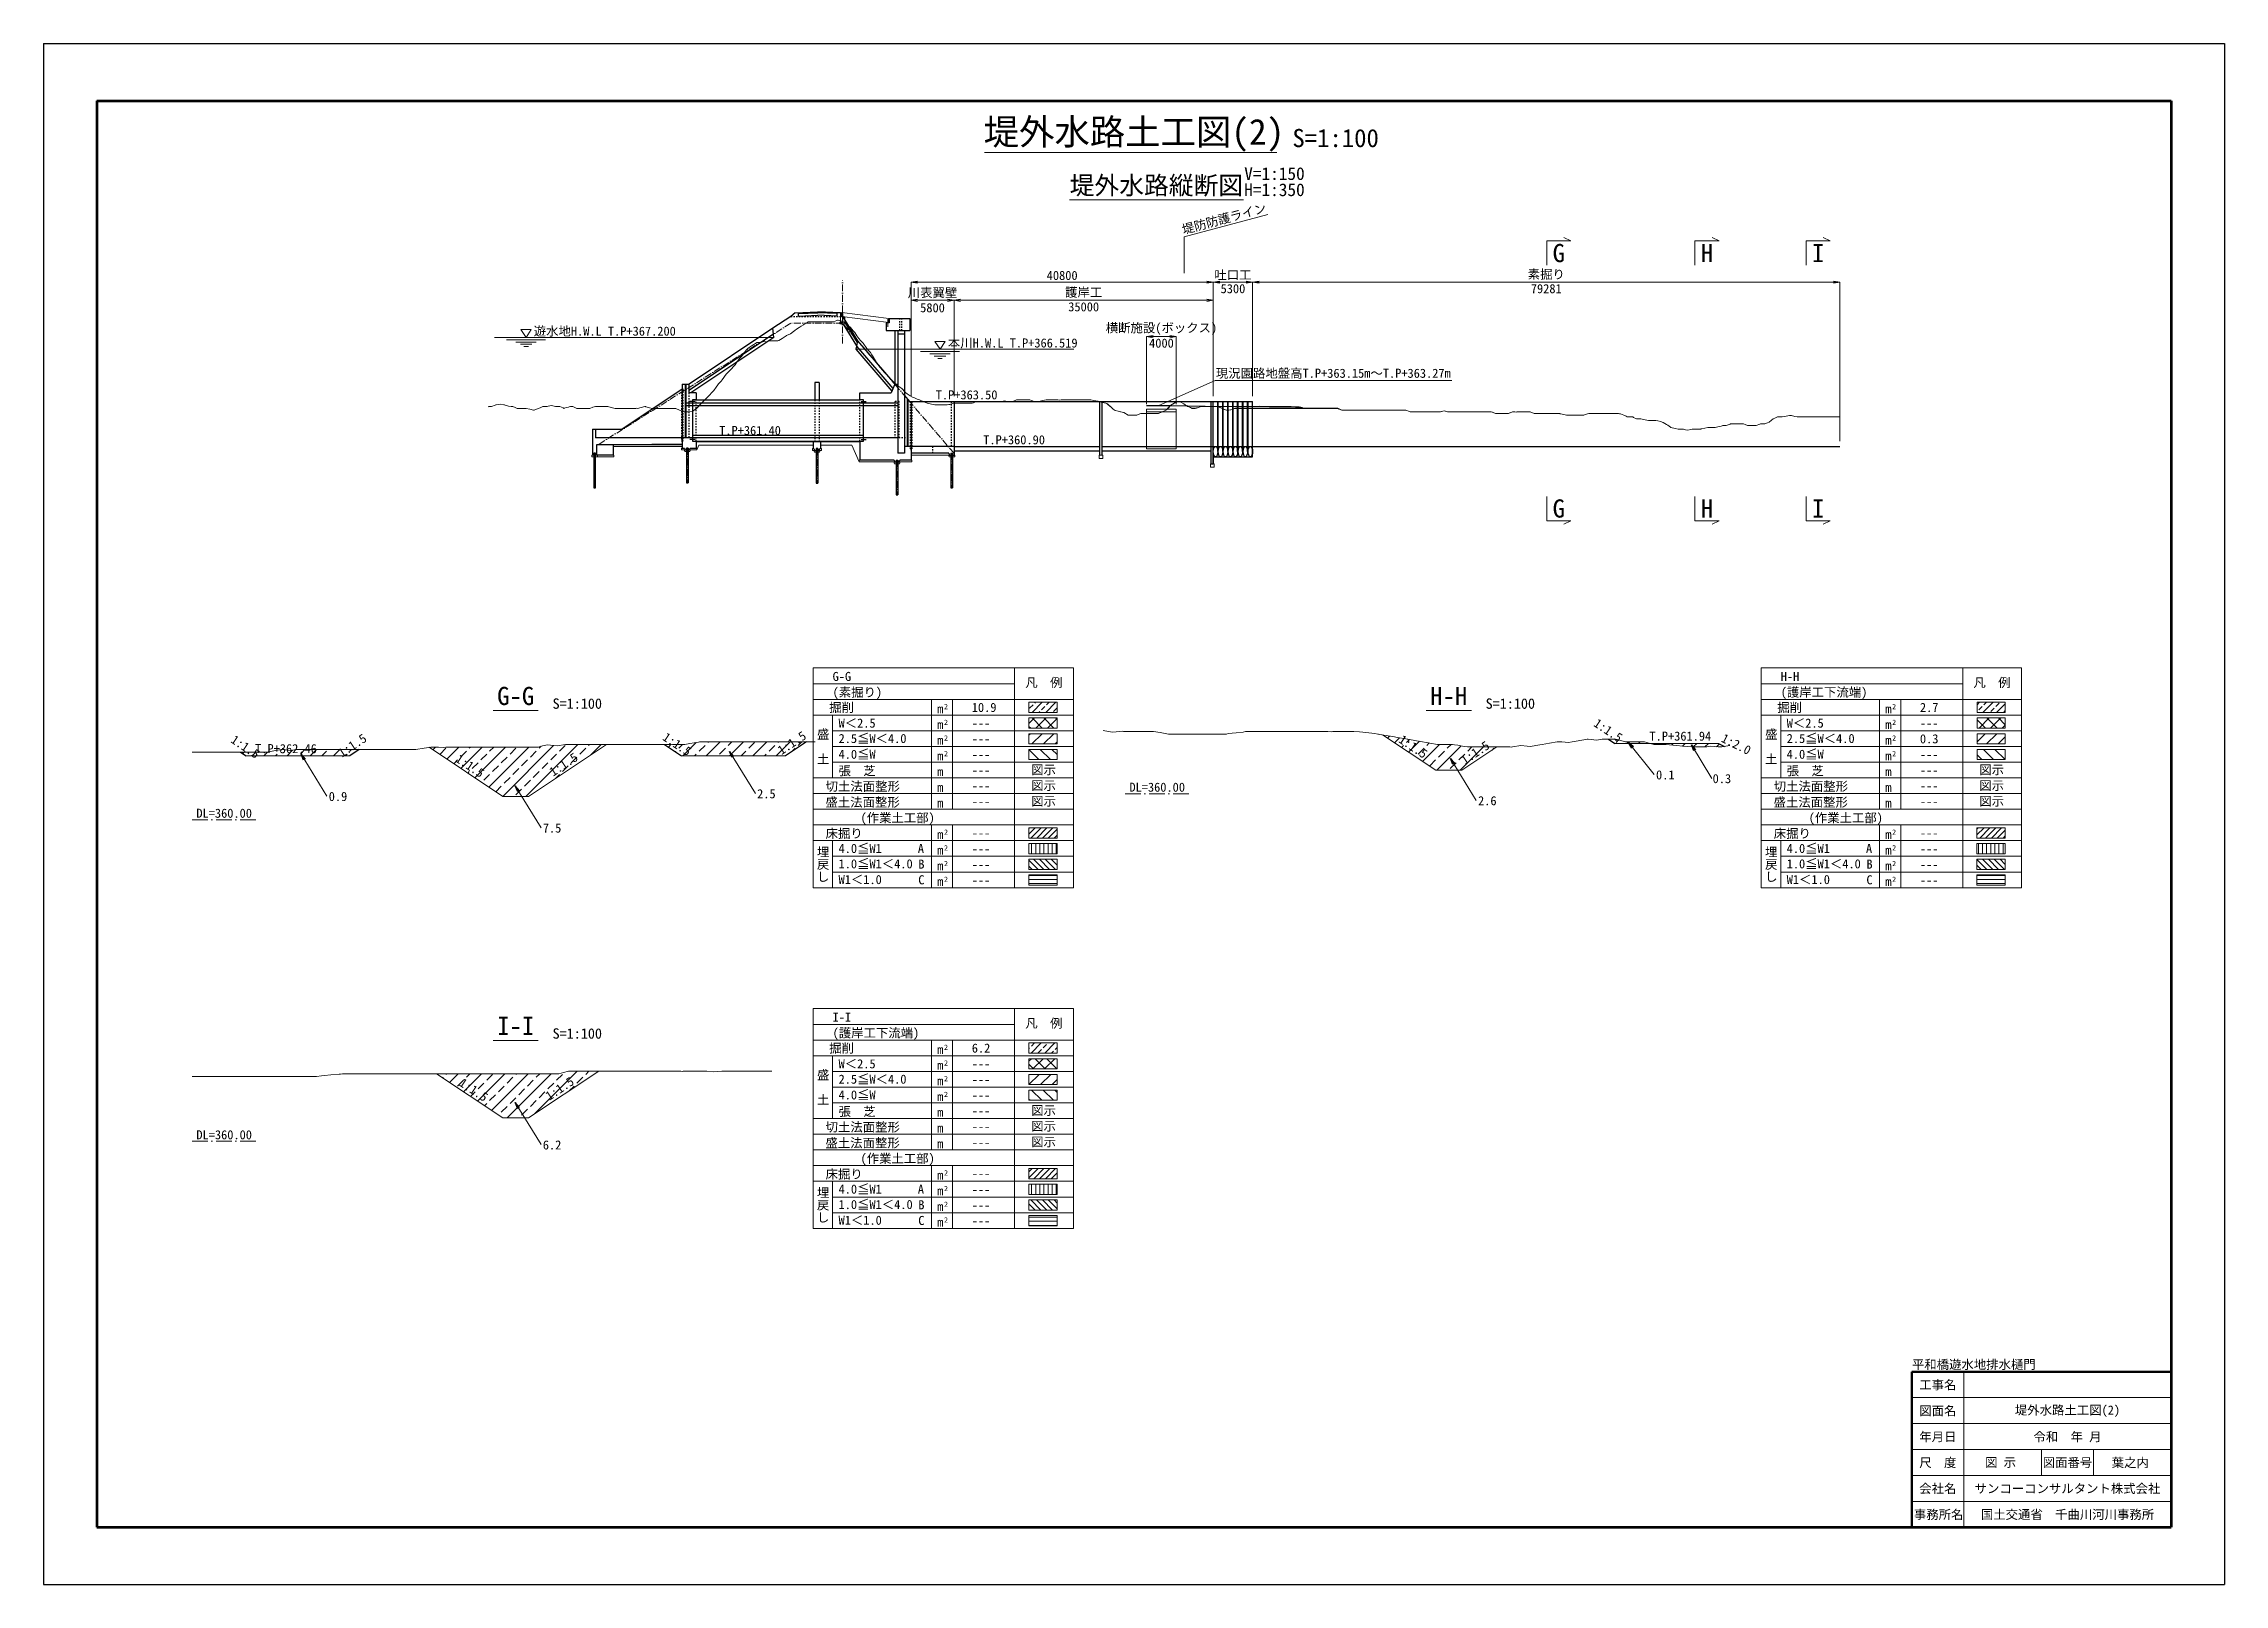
# Model space of a CAD drawing. Header units: millimetres. Extents: x -24094 to 84100, y -59400 to 59400.
# Drawn here: x 0 to 84100, y -59400 to 0 of the extents above; entities that cross this region are included whole.
import ezdxf
from ezdxf.enums import TextEntityAlignment as Align

# ---------------------------------------------------------------- set-up
doc = ezdxf.new("R2010")
doc.units = ezdxf.units.MM
doc.header["$LTSCALE"] = 100
doc.header["$PDSIZE"] = 300
for name, pattern in [('SXF_一点短鎖線', [9.25, 6, -1.5, 0.25, -1.5]), ('SXF_跳び破線', [12, 6, -6]), ('破線1', [7.5, 6, -1.5])]:
    doc.linetypes.add(name, pattern=pattern)
for name, color, linetype, lineweight in [('D-BGD', 7, 'Continuous', 13), ('D-BMK', 2, 'SXF_一点短鎖線', 13), ('D-BMK-HTXT', 7, 'Continuous', 13), ('D-BYP-STR1', 2, 'Continuous', 13), ('D-BYP-STR2', 6, 'Continuous', 25), ('D-BYP-STR3', 3, 'Continuous', 25), ('D-BYP-STR4', 6, 'Continuous', 25), ('D-BYP-STR6', 2, 'SXF_一点短鎖線', 13), ('D-BYP-STR7', 2, 'Continuous', 13), ('D-MTR-LINE', 7, 'Continuous', 13), ('D-MTR-TXT', 7, 'Continuous', 13), ('D-STR', 1, 'Continuous', 13), ('D-STR-DIM', 7, 'Continuous', 13), ('D-STR-HTXT', 7, 'Continuous', 13), ('D-STR-TXT', 7, 'Continuous', 13), ('D-TTL', 2, 'Continuous', 140), ('D-TTL-FRAM', 2, 'Continuous', 50), ('D-TTL-LINE', 7, 'Continuous', 13), ('D-TTL-TXT', 7, 'Continuous', 13), ('切土法面整形', 4, 'Continuous', 13), ('埋A', 6, 'Continuous', 13), ('埋B', 6, 'Continuous', 13), ('埋C', 6, 'Continuous', 13), ('床堀', 3, 'Continuous', 13), ('張芝', 3, 'Continuous', 13), ('掘削', 4, 'Continuous', 13), ('盛土(2.5≦W＜4.0)', 5, 'Continuous', 13), ('盛土(4.0≦W)', 5, 'Continuous', 13), ('盛土(W＜2.5)', 5, 'Continuous', 13), ('盛土法面整形', 1, 'Continuous', 13)]:
    doc.layers.add(name, color=color, linetype=linetype, lineweight=lineweight)
doc.styles.add('@ＭＳ ゴシック', font='@MS Gothic.ttf')
doc.styles.add('MS ゴシック', font='MS Gothic.ttf')
doc.styles.add('ＭＳ ゴシック', font='MS Gothic.ttf')
doc.dimstyles.new('DIM-100-F', dxfattribs={"dimscale": 100, "dimtxt": 3.5, "dimasz": 2.5, "dimexe": 0, "dimexo": 2, "dimgap": 0.8, "dimtad": 1, "dimdec": 0, "dimzin": 0, "dimdsep": 46, "dimtxsty": 'MS ゴシック', "dimblk": 'OPEN', "dimcen": 0.1, "dimclrd": 256, "dimclre": 256, "dimclrt": 256, "dimaunit": 1, "dimadec": 4, "dimazin": 0, "dimtfac": 1, "dimtdec": 0, "dimtmove": 2, "dimatfit": 3, "dimldrblk": 'OPEN', "dimfxl": 1, "dimtolj": 1, "dimtzin": 0, "dimlwd": -1, "dimlwe": -1, "dimarcsym": 0})
doc.dimstyles.new('DIM-100-F-B', dxfattribs={"dimscale": 100, "dimtxt": 3.5, "dimasz": 2.5, "dimexe": 0, "dimexo": 2, "dimgap": 0.8, "dimtad": 1, "dimdec": 0, "dimlfac": 3.5, "dimzin": 0, "dimdsep": 46, "dimtxsty": 'MS ゴシック', "dimblk": 'OPEN', "dimcen": 0.1, "dimclrd": 256, "dimclre": 256, "dimclrt": 256, "dimaunit": 1, "dimadec": 4, "dimazin": 0, "dimtfac": 1, "dimtdec": 0, "dimtmove": 2, "dimatfit": 3, "dimldrblk": 'OPEN', "dimfxl": 1, "dimtolj": 1, "dimtzin": 0, "dimlwd": -1, "dimlwe": -1, "dimarcsym": 2})
pattern_1 = [(45, (-492653.5, 540049.14), (-449.0128, 449.0128), []), (45, (-492204.5, 540049.14), (-449.0128, 449.0128), [317.5, -158.75])]

msp = doc.modelspace()

# ---------------------------------------------------------------- texts
at = {"layer": 'D-BMK-HTXT', "style": 'MS ゴシック'}
for s, p in [('10.9', (35794.18, -25765.58)), ('2.7', (72358.47, -25765.58)), ('---', (35794.18, -26370.69)), ('---', (35794.18, -26975.81)), ('0.3', (72358.47, -26975.81)), ('---', (72358.47, -26370.69)), ('---', (35794.18, -27580.93)), ('---', (72358.47, -27580.93)), ('---', (35794.18, -28186.05)), ('DL=360.00', (41873.95, -28841.4)), ('---', (72358.47, -28186.05)), ('---', (35794.18, -28791.17)), ('---', (35794.18, -29396.29)), ('---', (72358.47, -28791.17)), ('---', (72358.47, -29396.29)), ('DL=360.00', (5891.7, -29844.31)), ('---', (35794.18, -30606.53)), ('---', (35794.18, -31211.64)), ('---', (72358.47, -30606.53)), ('---', (72358.47, -31211.64)), ('---', (35794.18, -31816.76)), ('---', (72358.47, -31816.76)), ('---', (35794.18, -32421.88)), ('---', (72358.47, -32421.88)), ('6.2', (35794.18, -38899.85)), ('---', (35794.18, -39504.97)), ('---', (35794.18, -40110.09)), ('---', (35794.18, -40715.21)), ('---', (35794.18, -41320.33)), ('DL=360.00', (5891.7, -42241.9)), ('---', (35794.18, -41925.45)), ('---', (35794.18, -42530.57)), ('---', (35794.18, -43740.8)), ('---', (35794.18, -44345.92)), ('---', (35794.18, -44951.04)), ('---', (35794.18, -45556.16))]:
    msp.add_text(s, height=350, dxfattribs=at).set_placement(p)
at = {"layer": 'D-MTR-TXT', "ltscale": 0.01, "style": 'ＭＳ ゴシック'}
for s, p in [('G-G', (30426.94, -24571.37)), ('H-H', (66991.23, -24571.37)), ('(素掘り)', (30426.94, -25178.18)), ('(護岸工下流端)', (66991.23, -25178.18)), ('I-I', (30426.94, -37705.64)), ('(護岸工下流端)', (30426.94, -38312.46))]:
    msp.add_text(s, height=350, dxfattribs=at).set_placement(p)
at = {"layer": 'D-STR-TXT'}
for s, rotation, style, p in [('堤防防護ライン', 15, 'MS ゴシック', (45597.11, -7017.31, 215906.63)), ('1:1.5', 326.3099325, 'ＭＳ ゴシック', (24275.28, -27239.31)), ('1:1.5', 33.6900675, 'ＭＳ ゴシック', (29010.28, -27189.31)), ('1:1.5', 326.3099325, 'ＭＳ ゴシック', (52661.5, -27332.38)), ('1:1.5', 33.6900675, 'ＭＳ ゴシック', (55362.53, -27566.4)), ('1:1.5', 326.3099325, 'ＭＳ ゴシック', (16288.02, -28074.47)), ('1:1.5', 33.6900675, 'ＭＳ ゴシック', (20205.28, -28019.31)), ('1:1.5', 326.3099325, 'ＭＳ ゴシック', (16430.28, -40566.9)), ('1:1.5', 33.6900675, 'ＭＳ ゴシック', (20055.28, -40516.9))]:
    msp.add_text(s, height=350, rotation=rotation, dxfattribs=dict(at, style=style)).set_placement(p, align=Align.BOTTOM_CENTER)
at = {"layer": 'D-STR-TXT', "style": 'ＭＳ ゴシック'}
for s, p in [('G', (58432.68, -8073.48)), ('H', (64146.97, -8073.48)), ('I', (68432.68, -8073.48)), ('G', (58432.68, -17921.47)), ('H', (64146.97, -17921.47)), ('I', (68432.68, -17921.47))]:
    msp.add_text(s, height=700, dxfattribs=at).set_placement(p, align=Align.MIDDLE_CENTER)
for s, p in [('遊水地H.W.L T.P+367.200', (18900.83, -11259.58)), ('本川H.W.L T.P+366.519', (34872.18, -11715.19)), ('T.P+363.50', (34404.81, -13714)), ('T.P+360.90', (36235.57, -15447.34))]:
    msp.add_text(s, height=350, dxfattribs=at).set_placement(p)
for s, p in [('現況園路地盤高T.P+363.15m〜T.P+363.27m', (49736.49, -12987.17, 0.02)), ('T.P+361.40', (27242.71, -15194)), ('T.P+361.94', (63119.21, -26976.4)), ('T.P+362.46', (9347.39, -27459.31))]:
    msp.add_text(s, height=350, dxfattribs=at).set_placement(p, align=Align.BOTTOM_CENTER)
at = {"layer": 'D-TTL-TXT', "style": 'MS ゴシック'}
for s, height, p in [('堤外水路土工図(2)', 1000, (42050, -4200)), ('S=1:100', 700, (49826.05, -4200)), ('堤外水路縦断図', 700, (42912.93, -6025.38)), ('V=1:150', 490, (47466.58, -5403.01)), ('H=1:350', 490, (47466.58, -6025.38)), ('G-G', 700, (18205.28, -25708.62)), ('H-H', 700, (54187.53, -25708.62)), ('S=1:100', 400, (20580.52, -25763.44)), ('S=1:100', 400, (56562.78, -25763.44)), ('I-I', 700, (18205.28, -38427.43)), ('S=1:100', 400, (20580.52, -38482.25))]:
    msp.add_text(s, height=height, dxfattribs=at).set_placement(p, align=Align.BOTTOM_CENTER)
msp.add_text('平和橋遊水地排水樋門', height=350, dxfattribs=at).set_placement((72050, -51200), align=Align.BOTTOM_LEFT)
for s, p in [('工事名', (73050, -51700)), ('図面名', (73050, -52700)), ('堤外水路土工図(2)', (78050, -52700)), ('年月日', (73050, -53700)), ('令和  年 月', (78050, -53700)), ('尺\u3000度', (73050, -54700)), ('図 示', (75469.8, -54700)), ('図面番号', (78050, -54700)), ('葉之内', (80469.8, -54700)), ('会社名', (73050, -55700)), ('サンコーコンサルタント株式会社', (78050, -55700)), ('事務所名', (73082.13, -56700)), ('国土交通省\u3000千曲川河川事務所', (78050, -56700))]:
    msp.add_text(s, height=350, dxfattribs=at).set_placement(p, align=Align.MIDDLE)
at = {"layer": 'Defpoints', "style": 'ＭＳ ゴシック'}
for s, rotation, p in [('1:1.5', 326.3099325, (60182.53, -26706.4)), ('1:1.5', 326.3099325, (7625.28, -27339.31)), ('1:1.5', 33.6900675, (12060.28, -27289.31)), ('1:2.0', 333.4349488, (65150.44, -27257.86))]:
    msp.add_text(s, height=350, rotation=rotation, dxfattribs=at).set_placement(p, align=Align.BOTTOM_CENTER)
at = {"layer": '掘削', "style": 'ＭＳ ゴシック'}
for s, p in [('0.1', (62181.66, -28191.15)), ('0.9', (10995.42, -29024.52)), ('2.5', (27515.96, -28919.45)), ('2.6', (55317.87, -29186.26)), ('7.5', (19251.61, -30242.89)), ('6.2', (19251.61, -42457.77))]:
    msp.add_text(s, height=350, dxfattribs=at).set_placement(p, align=Align.MIDDLE_LEFT)
at = {"layer": '盛土(W＜2.5)', "style": 'ＭＳ ゴシック'}
msp.add_text('0.3', height=350, dxfattribs=at).set_placement((64364.37, -28335.17), align=Align.MIDDLE_LEFT)

# ---------------------------------------------------------------- blocks, each defined once
blk = doc.blocks.new('数量表')
at = {"layer": '埋A'}
h = blk.add_hatch(dxfattribs=at)
h.set_pattern_fill('ANSI31', color=256, scale=50, angle=45)
h.paths.add_polyline_path([(8319, -6769), (9409, -6769), (9409, -7161), (8319, -7161)])
at = {"layer": '埋B'}
h = blk.add_hatch(dxfattribs=at)
h.set_pattern_fill('ANSI31', color=256, scale=50, angle=90)
h.paths.add_polyline_path([(8319, -7374), (9409, -7374), (9409, -7767), (8319, -7767)])
at = {"layer": '埋C'}
h = blk.add_hatch(dxfattribs=at)
h.set_pattern_fill('ANSI31', color=256, scale=50, angle=135)
h.paths.add_polyline_path([(8319, -7979), (9409, -7979), (9409, -8372), (8319, -8372)])
at = {"layer": '床堀'}
h = blk.add_hatch(dxfattribs=at)
h.set_pattern_fill('ANSI31', color=3, scale=50)
h.paths.add_polyline_path([(8319, -6164), (9409, -6164), (9409, -6556), (8319, -6556)])
at = {"layer": '掘削'}
h = blk.add_hatch(dxfattribs=at)
h.set_pattern_fill('ANSI33', color=256, scale=100)
h.set_pattern_definition([(44.998363, (-420407.26, 1166788.6), (-261.92414, 261.90917), []), (44.998363, (-420145.34, 1166788.6), (-261.92414, 261.90917), [185.20304, -92.60152])])
h.paths.add_polyline_path([(8320, -1323), (9410, -1323), (9410, -1715), (8320, -1715)])
at = {"layer": '盛土(2.5≦W＜4.0)'}
h = blk.add_hatch(dxfattribs=at)
h.set_pattern_fill('ANSI31', color=256, scale=100)
h.paths.add_polyline_path([(8320, -2533), (9410, -2533), (9410, -2926), (8320, -2926)])
at = {"layer": '盛土(4.0≦W)'}
h = blk.add_hatch(dxfattribs=at)
h.set_pattern_fill('ANSI31', color=256, scale=100, angle=90)
h.paths.add_polyline_path([(8320, -3138), (9410, -3138), (9410, -3531), (8320, -3531)])
at = {"layer": '盛土(W＜2.5)'}
h = blk.add_hatch(dxfattribs=at)
h.set_pattern_fill('ANSI37', color=256, scale=100)
h.paths.add_polyline_path([(8320, -1928), (9410, -1928), (9410, -2320), (8320, -2320)])
at = {"layer": 'D-MTR-LINE'}
for p, q in [((0, 0), (7770, 0)), ((0, 0), (7770, 0)), ((0, -7867), (0, 0)), ((7770, -8472), (7770, 0)), ((10035, 0), (7770, 0)), ((10035, 0), (10035, -7867)), ((0, -605), (7770, -605)), ((0, -1210), (7770, -1210)), ((4565, -5446), (4565, -1210)), ((4565, -5446), (4565, -1210)), ((5379, -5446), (5379, -1210)), ((10035, -1210), (7770, -1210)), ((0, -1815), (7770, -1815)), ((750, -2420), (7770, -2420)), ((10035, -1815), (7770, -1815)), ((10035, -2420), (7770, -2420)), ((750, -3026), (7770, -3026)), ((10035, -3026), (7770, -3026)), ((750, -3631), (7770, -3631)), ((10035, -3631), (7770, -3631)), ((0, -4236), (7770, -4236)), ((0, -4841), (7770, -4841)), ((10035, -4236), (7770, -4236)), ((10035, -4841), (7770, -4841)), ((0, -5446), (7770, -5446)), ((10035, -5446), (7770, -5446)), ((0, -6051), (7770, -6051)), ((0, -6656), (7770, -6656)), ((4565, -6656), (4565, -6051)), ((4565, -7867), (4565, -6051)), ((4565, -8472), (4565, -6051)), ((5379, -6656), (5379, -6051)), ((5379, -7867), (5379, -6051)), ((5379, -8472), (5379, -6051)), ((10035, -6051), (7770, -6051)), ((10035, -6656), (7770, -6656)), ((750, -7261), (7769, -7261)), ((10035, -7261), (7770, -7261)), ((750, -7867), (7769, -7867)), ((10035, -7867), (7770, -7867)), ((0, -8472), (7769, -8472))]:
    blk.add_line(p, q, dxfattribs=at)
at = {"layer": 'D-MTR-LINE', "flags": 128}
for points in [[(10035, -6051), (10035, -8472)], [(10035, -7261), (7769, -7261)], [(10035, -7867), (7769, -7867)], [(10035, -8472), (7769, -8472)]]:
    blk.add_lwpolyline(points, dxfattribs=at)
at = {"layer": 'D-MTR-TXT', "ltscale": 0.01}
for p, q in [((750, -4236), (750, -1815)), ((0, -8472), (0, -6051)), ((750, -8472), (750, -6656))]:
    blk.add_line(p, q, dxfattribs=at)
at = {"layer": '埋A'}
blk.add_lwpolyline([(8319, -6769), (9409, -6769), (9409, -7161), (8319, -7161)], close=True, dxfattribs=at)
at = {"layer": '埋B'}
blk.add_lwpolyline([(8319, -7374), (9409, -7374), (9409, -7767), (8319, -7767)], close=True, dxfattribs=at)
at = {"layer": '埋C'}
blk.add_lwpolyline([(8319, -7979), (9409, -7979), (9409, -8372), (8319, -8372)], close=True, dxfattribs=at)
at = {"layer": '床堀', "color": 3}
blk.add_lwpolyline([(8319, -6164), (9409, -6164), (9409, -6556), (8319, -6556)], close=True, dxfattribs=at)
at = {"layer": '掘削'}
for p, q in [((8320, -1323), (9410, -1323)), ((8320, -1715), (8320, -1323)), ((9410, -1323), (9410, -1715)), ((9410, -1715), (8320, -1715))]:
    blk.add_line(p, q, dxfattribs=at)
at = {"layer": '盛土(2.5≦W＜4.0)'}
for p, q in [((8320, -2533), (9410, -2533)), ((8320, -2926), (8320, -2533)), ((9410, -2926), (8320, -2926)), ((9410, -2533), (9410, -2926))]:
    blk.add_line(p, q, dxfattribs=at)
at = {"layer": '盛土(4.0≦W)'}
for p, q in [((8320, -3138), (9410, -3138)), ((8320, -3531), (8320, -3138)), ((9410, -3138), (9410, -3531)), ((9410, -3531), (8320, -3531))]:
    blk.add_line(p, q, dxfattribs=at)
at = {"layer": '盛土(W＜2.5)'}
for p, q in [((8320, -1928), (9410, -1928)), ((8320, -2320), (8320, -1928)), ((9410, -2320), (8320, -2320)), ((9410, -1928), (9410, -2320))]:
    blk.add_line(p, q, dxfattribs=at)
at = {"layer": 'D-MTR-TXT', "ltscale": 0.01, "style": 'ＭＳ ゴシック'}
for s, height, p in [('凡\u3000例', 350, (8182, -737)), ('掘削', 350, (618, -1695)), (' m', 350, (4546, -1749)), ('2', 200, (5046, -1588)), (' W＜2.5', 350, (742, -2300)), (' 2.5≦W＜4.0', 350, (742, -2893)), (' m', 350, (4546, -2354)), ('2', 200, (5046, -2193)), (' 4.0≦W', 350, (742, -3500)), (' m', 350, (4546, -2959)), (' m', 350, (4546, -3564)), ('2', 200, (5046, -2798)), ('2', 200, (5046, -3403)), (' 張  芝', 350, (742, -4138)), (' m', 350, (4546, -4170)), ('\u3000切土法面整形', 350, (3, -4737)), ('\u3000盛土法面整形', 350, (-3, -5350)), (' m', 350, (4546, -4775)), ('(作業土工部)', 350, (1828, -5949)), (' m', 350, (4546, -5380)), ('\u3000床掘り', 350, (3, -6552)), (' 4.0≦W1', 350, (742, -7131)), (' m', 350, (4546, -6590)), ('2', 200, (5046, -6429)), (' 1.0≦W1＜4.0', 350, (742, -7725)), ('A', 350, (4037, -7131)), ('B', 350, (4055, -7736)), (' m', 350, (4546, -7195)), (' m', 350, (4546, -7800)), ('2', 200, (5046, -7034)), ('2', 200, (5046, -7639)), (' W1＜1.0', 350, (742, -8331)), ('C', 350, (4055, -8341)), (' m', 350, (4546, -8405)), ('2', 200, (5046, -8244))]:
    blk.add_text(s, height=height, dxfattribs=at).set_placement(p)
at = {"layer": 'D-MTR-TXT', "ltscale": 0.01, "style": '@ＭＳ ゴシック'}
for s, p in [('盛  土', (379, -3026)), ('埋戻し', (379, -7564))]:
    blk.add_text(s, height=350, rotation=270, dxfattribs=at).set_placement(p, align=Align.MIDDLE_CENTER)
at = {"layer": '切土法面整形', "ltscale": 0.01, "style": 'ＭＳ ゴシック'}
blk.add_text('図示', height=350, dxfattribs=at).set_placement((9363, -4704), align=Align.RIGHT)
at = {"layer": '張芝', "ltscale": 0.01, "style": 'ＭＳ ゴシック'}
blk.add_text('図示', height=350, dxfattribs=at).set_placement((9363, -4099), align=Align.RIGHT)
at = {"layer": '盛土法面整形', "ltscale": 0.01, "style": 'ＭＳ ゴシック'}
blk.add_text('図示', height=350, dxfattribs=at).set_placement((9363, -5309), align=Align.RIGHT)
blk = doc.blocks.new('_Open')
at = {"color": 0, "linetype": 'ByBlock', "lineweight": -2}
for p, q in [((-1, 0.17), (0, 0)), ((-1, -0.17), (0, 0)), ((0, 0), (-1, 0))]:
    blk.add_line(p, q, dxfattribs=at)
blk = doc.blocks.new('*D21')
at = {"layer": 'D-STR-DIM', "transparency": 16777216}
for p, q in [((33452, -13594), (33452, -9894)), ((34859, -9894), (33702, -9894)), ((35109, -13594), (35109, -9894))]:
    blk.add_line(p, q, dxfattribs=at)
at = {"layer": 'Defpoints', "color": 0, "transparency": 16777216}
for p in [(33452, -9894), (33452, -13794), (35109, -13794)]:
    blk.add_point(p, dxfattribs=at)
at = {"layer": 'D-STR-DIM', "transparency": 16777216, "xscale": 250, "yscale": 250, "zscale": 250, "rotation": 180}
blk.add_blockref('_Open', (33452, -9894), dxfattribs=at)
at = {"layer": 'D-STR-DIM', "transparency": 16777216, "xscale": 250, "yscale": 250, "zscale": 250}
blk.add_blockref('_Open', (35109, -9894), dxfattribs=at)
at = {"layer": 'D-STR-DIM', "transparency": 16777216, "insert": (34280, -9894), "char_height": 350, "attachment_point": 5, "style": 'MS ゴシック'}
blk.add_mtext('\\A1;川表翼壁\\P5800', dxfattribs=at)
blk = doc.blocks.new('*D22')
at = {"layer": 'D-STR-DIM', "transparency": 16777216}
for p, q in [((35109, -13594), (35109, -9894)), ((35359, -9894), (44859, -9894)), ((45109, -13594), (45109, -9894))]:
    blk.add_line(p, q, dxfattribs=at)
at = {"layer": 'Defpoints', "color": 0, "transparency": 16777216}
for p in [(45109, -9894), (35109, -13794), (45109, -13794)]:
    blk.add_point(p, dxfattribs=at)
at = {"layer": 'D-STR-DIM', "transparency": 16777216, "xscale": 250, "yscale": 250, "zscale": 250, "rotation": 180}
blk.add_blockref('_Open', (35109, -9894), dxfattribs=at)
at = {"layer": 'D-STR-DIM', "transparency": 16777216, "xscale": 250, "yscale": 250, "zscale": 250}
blk.add_blockref('_Open', (45109, -9894), dxfattribs=at)
at = {"layer": 'D-STR-DIM', "transparency": 16777216, "char_height": 350, "attachment_point": 5, "style": 'MS ゴシック'}
for s, insert in [('\\A1;護岸工', (40109, -9605)), ('\\A1;35000', (40109, -10149))]:
    blk.add_mtext(s, dxfattribs=dict(at, insert=insert))
blk = doc.blocks.new('*D23')
at = {"layer": 'D-STR-DIM', "transparency": 16777216}
for p, q in [((45109, -13594), (45109, -9194)), ((45359, -9194), (46373, -9194)), ((46623, -13594), (46623, -9194))]:
    blk.add_line(p, q, dxfattribs=at)
at = {"layer": 'Defpoints', "color": 0, "transparency": 16777216}
for p in [(46623, -9194), (45109, -13794, 641), (46623, -13794, 641)]:
    blk.add_point(p, dxfattribs=at)
at = {"layer": 'D-STR-DIM', "transparency": 16777216, "xscale": 250, "yscale": 250, "zscale": 250, "rotation": 180}
blk.add_blockref('_Open', (45109, -9194), dxfattribs=at)
at = {"layer": 'D-STR-DIM', "transparency": 16777216, "xscale": 250, "yscale": 250, "zscale": 250}
blk.add_blockref('_Open', (46623, -9194), dxfattribs=at)
at = {"layer": 'D-STR-DIM', "transparency": 16777216, "char_height": 350, "attachment_point": 5, "style": 'MS ゴシック'}
for s, insert in [('\\A1;吐口工', (45866, -8930)), ('\\A1;5300', (45866, -9449))]:
    blk.add_mtext(s, dxfattribs=dict(at, insert=insert))
blk = doc.blocks.new('*D24')
at = {"layer": 'D-STR-DIM', "transparency": 16777216}
for p, q in [((46623, -13594), (46623, -9194)), ((46873, -9194), (69025, -9194)), ((69275, -15327), (69275, -9194))]:
    blk.add_line(p, q, dxfattribs=at)
at = {"layer": 'Defpoints', "color": 0, "transparency": 16777216}
for p in [(69275, -9194), (46623, -13794, 641), (69275, -15527, 641)]:
    blk.add_point(p, dxfattribs=at)
at = {"layer": 'D-STR-DIM', "transparency": 16777216, "xscale": 250, "yscale": 250, "zscale": 250, "rotation": 180}
blk.add_blockref('_Open', (46623, -9194), dxfattribs=at)
at = {"layer": 'D-STR-DIM', "transparency": 16777216, "xscale": 250, "yscale": 250, "zscale": 250}
blk.add_blockref('_Open', (69275, -9194), dxfattribs=at)
at = {"layer": 'D-STR-DIM', "transparency": 16777216, "char_height": 350, "attachment_point": 5, "style": 'MS ゴシック'}
for s, insert in [('\\A1;素掘り', (57949, -8911)), ('\\A1;79281', (57949, -9449))]:
    blk.add_mtext(s, dxfattribs=dict(at, insert=insert))
blk = doc.blocks.new('*D25')
at = {"layer": 'D-STR-DIM', "transparency": 16777216}
for p, q in [((33452, -13594), (33452, -9194)), ((33702, -9194), (44859, -9194)), ((45109, -13594), (45109, -9194))]:
    blk.add_line(p, q, dxfattribs=at)
at = {"layer": 'Defpoints', "color": 0, "transparency": 16777216}
for p in [(45109, -9194), (33452, -13794), (45109, -13794)]:
    blk.add_point(p, dxfattribs=at)
at = {"layer": 'D-STR-DIM', "transparency": 16777216, "xscale": 250, "yscale": 250, "zscale": 250, "rotation": 180}
blk.add_blockref('_Open', (33452, -9194), dxfattribs=at)
at = {"layer": 'D-STR-DIM', "transparency": 16777216, "xscale": 250, "yscale": 250, "zscale": 250}
blk.add_blockref('_Open', (45109, -9194), dxfattribs=at)
at = {"layer": 'D-STR-DIM', "transparency": 16777216, "insert": (39280, -8939), "char_height": 350, "attachment_point": 5, "style": 'MS ゴシック'}
blk.add_mtext('\\A1;40800', dxfattribs=at)
blk = doc.blocks.new('*D26')
at = {"layer": 'D-STR-DIM', "transparency": 16777216}
for p, q in [((42537, -13894), (42537, -11294)), ((42787, -11294), (43430, -11294)), ((43680, -13894), (43680, -11294))]:
    blk.add_line(p, q, dxfattribs=at)
at = {"layer": 'Defpoints', "color": 0, "transparency": 16777216}
for p in [(43680, -11294), (42537, -14094), (43680, -14094)]:
    blk.add_point(p, dxfattribs=at)
at = {"layer": 'D-STR-DIM', "transparency": 16777216, "xscale": 250, "yscale": 250, "zscale": 250, "rotation": 180}
blk.add_blockref('_Open', (42537, -11294), dxfattribs=at)
at = {"layer": 'D-STR-DIM', "transparency": 16777216, "xscale": 250, "yscale": 250, "zscale": 250}
blk.add_blockref('_Open', (43680, -11294), dxfattribs=at)
at = {"layer": 'D-STR-DIM', "transparency": 16777216, "char_height": 350, "attachment_point": 5, "style": 'MS ゴシック'}
for s, insert in [('\\A1;横断施設(ボックス)', (43109, -11003)), ('\\A1;4000', (43109, -11549))]:
    blk.add_mtext(s, dxfattribs=dict(at, insert=insert))
blk = doc.blocks.new('管理橋受台')
at = {"layer": 'D-BYP-STR7'}
blk.add_lwpolyline([(690527, -612810), (690627, -612810), (690627, -612910), (689827, -612910), (689827, -612810), (689927, -612810)], dxfattribs=at)
at = {"layer": 'D-STR', "ltscale": 0.01}
blk.add_lwpolyline([(690077, -612510), (690527, -612510), (690527, -612810), (689927, -612810), (689927, -612280), (690077, -612280)], close=True, dxfattribs=at)
blk = doc.blocks.new('*U3')
at = {"layer": 'D-BGD', "color": 7, "linetype": 'Continuous', "lineweight": 13}
for p, q in [((-35598.05, 52895.88), (-35597.8, 52896.22)), ((-35597.8, 52896.22), (-35597.48, 52896.22)), ((-35597.48, 52896.22), (-35597.43, 52896.22)), ((-35597.43, 52896.22), (-35597.36, 52896.22)), ((-35597.36, 52896.22), (-35596.9, 52896.22)), ((-35596.9, 52896.22), (-35596.36, 52896.22)), ((-35596.36, 52896.22), (-35596.32, 52896.22)), ((-35596.32, 52896.22), (-35595.97, 52896.22)), ((-35595.97, 52896.22), (-35595.74, 52896.22)), ((-35595.74, 52896.22), (-35595.36, 52896.22)), ((-35595.36, 52896.22), (-35595.17, 52896.22)), ((-35595.17, 52896.22), (-35594.91, 52896.22)), ((-35594.91, 52896.22), (-35594.59, 52896.22)), ((-35594.59, 52896.22), (-35594.35, 52896.22)), ((-35594.35, 52896.22), (-35594.01, 52896.39)), ((-35594.01, 52896.39), (-35593.56, 52896.22)), ((-35593.56, 52896.22), (-35593.44, 52896.22)), ((-35593.44, 52896.22), (-35593.35, 52896.22)), ((-35593.35, 52896.22), (-35592.86, 52896.22)), ((-35592.86, 52896.22), (-35592.35, 52896.66)), ((-35592.35, 52896.66), (-35592.28, 52896.72)), ((-35592.28, 52896.72), (-35592.2, 52896.72)), ((-35592.2, 52896.72), (-35591.71, 52896.72)), ((-35591.71, 52896.72), (-35591.34, 52896.72)), ((-35591.34, 52896.72), (-35591.13, 52896.72)), ((-35591.13, 52896.72), (-35590.84, 52896.72)), ((-35590.84, 52896.72), (-35590.55, 52896.72)), ((-35590.55, 52896.72), (-35590.34, 52896.53)), ((-35590.34, 52896.53), (-35589.98, 52896.22)), ((-35589.98, 52896.22), (-35589.49, 52896.22)), ((-35589.49, 52896.22), (-35589.4, 52896.22)), ((-35589.4, 52896.22), (-35589.34, 52896.22)), ((-35589.34, 52896.22), (-35588.82, 52896.47)), ((-35588.82, 52896.47), (-35588.33, 52896.72)), ((-35588.33, 52896.72), (-35588.25, 52896.72)), ((-35588.25, 52896.72), (-35588.13, 52896.72)), ((-35588.13, 52896.72), (-35587.67, 52896.72)), ((-35587.67, 52896.72), (-35587.33, 52896.72)), ((-35587.33, 52896.72), (-35587.09, 52896.72)), ((-35587.09, 52896.72), (-35586.77, 52896.72)), ((-35586.77, 52896.72), (-35586.52, 52896.62)), ((-35586.52, 52896.62), (-35586.33, 52896.72)), ((-35586.33, 52896.72), (-35585.94, 52896.72)), ((-35585.94, 52896.72), (-35585.42, 52896.72)), ((-35585.42, 52896.72), (-35585.36, 52896.7)), ((-35585.36, 52896.7), (-35585.32, 52896.72)), ((-35585.32, 52896.72), (-35584.79, 52896.72)), ((-35584.79, 52896.72), (-35584.62, 52896.72)), ((-35584.62, 52896.72), (-35584.32, 52896.72)), ((-35584.32, 52896.72), (-35584.25, 52896.72)), ((-35584.25, 52896.72), (-35584.21, 52896.72)), ((-35584.21, 52896.72), (-35584.06, 52896.72)), ((-35584.06, 52896.72), (-35583.63, 52896.72)), ((-35583.63, 52896.72), (-35583.32, 52896.72)), ((-35583.32, 52896.72), (-35583.15, 52896.72)), ((-35583.15, 52896.72), (-35583.06, 52896.72)), ((-35583.06, 52896.72), (-35582.79, 52896.72)), ((-35582.79, 52896.72), (-35582.48, 52896.72)), ((-35582.48, 52896.72), (-35582.42, 52896.72)), ((-35582.42, 52896.72), (-35582.31, 52896.72)), ((-35582.31, 52896.72), (-35581.9, 52896.51)), ((-35581.9, 52896.51), (-35581.35, 52896.24)), ((-35581.35, 52896.24), (-35581.33, 52896.22)), ((-35581.33, 52896.22), (-35581.31, 52896.22)), ((-35581.31, 52896.22), (-35580.75, 52895.94)), ((-35570.95, 52895.88), (-35570.5, 52896.11)), ((-35570.5, 52896.11), (-35570.37, 52896.22)), ((-35570.37, 52896.22), (-35570.28, 52896.14)), ((-35570.28, 52896.14), (-35569.79, 52895.48)), ((-35600.79, 52895.72), (-35600.37, 52895.72)), ((-35600.37, 52895.72), (-35600.36, 52895.72)), ((-35600.36, 52895.72), (-35600.34, 52895.72)), ((-35600.34, 52895.72), (-35599.78, 52895.72)), ((-35599.78, 52895.72), (-35599.37, 52895.72)), ((-35599.37, 52895.72), (-35599.21, 52895.72)), ((-35599.21, 52895.72), (-35598.98, 52895.72)), ((-35598.98, 52895.72), (-35598.63, 52895.72)), ((-35598.63, 52895.72), (-35598.37, 52895.72)), ((-35598.37, 52895.72), (-35598.17, 52895.82)), ((-35598.17, 52895.82), (-35598.05, 52895.88)), ((-35580.75, 52895.94), (-35580.31, 52895.72)), ((-35580.31, 52895.72), (-35580.17, 52895.65)), ((-35580.17, 52895.65), (-35579.99, 52895.24)), ((-35579.99, 52895.24), (-35579.6, 52894.51)), ((-35571.85, 52894.36), (-35571.52, 52895.1)), ((-35571.52, 52895.1), (-35571.28, 52895.43)), ((-35571.28, 52895.43), (-35570.95, 52895.88)), ((-35569.79, 52895.48), (-35569.27, 52894.77)), ((-35569.27, 52894.77), (-35569.24, 52894.72)), ((-35569.24, 52894.72), (-35569.22, 52894.72)), ((-35569.22, 52894.72), (-35568.87, 52894.42)), ((-35567.78, 52894.46), (-35567.49, 52894.72)), ((-35567.49, 52894.72), (-35567.27, 52894.72)), ((-35567.27, 52894.72), (-35566.91, 52894.72)), ((-35566.91, 52894.72), (-35566.43, 52894.72)), ((-35566.43, 52894.72), (-35566.33, 52894.72)), ((-35566.33, 52894.72), (-35566.26, 52894.72)), ((-35566.26, 52894.72), (-35565.76, 52894.72)), ((-35565.76, 52894.72), (-35565.26, 52894.72)), ((-35565.26, 52894.72), (-35565.18, 52894.68)), ((-35579.6, 52894.51), (-35579.3, 52893.97)), ((-35579.3, 52893.97), (-35579.02, 52893.58)), ((-35579.02, 52893.58), (-35578.64, 52893.38)), ((-35572.68, 52893.22), (-35572.28, 52893.56)), ((-35572.28, 52893.56), (-35572.1, 52893.81)), ((-35572.1, 52893.81), (-35571.85, 52894.36)), ((-35568.87, 52894.42), (-35568.64, 52894.22)), ((-35568.64, 52894.22), (-35568.5, 52894.22)), ((-35568.5, 52894.22), (-35568.27, 52894.22)), ((-35568.27, 52894.22), (-35568.06, 52894.32)), ((-35568.06, 52894.32), (-35567.78, 52894.46)), ((-35565.18, 52894.68), (-35565.07, 52894.63)), ((-35565.07, 52894.63), (-35564.6, 52894.22)), ((-35564.6, 52894.22), (-35564.26, 52893.92)), ((-35564.26, 52893.92), (-35564.03, 52893.72)), ((-35564.03, 52893.72), (-35563.71, 52893.72)), ((-35563.71, 52893.72), (-35563.45, 52893.82)), ((-35563.45, 52893.82), (-35563.25, 52893.89)), ((-35563.25, 52893.89), (-35562.87, 52894.22)), ((-35562.87, 52894.22), (-35562.36, 52894.22)), ((-35562.36, 52894.22), (-35562.3, 52894.22)), ((-35562.3, 52894.22), (-35562.25, 52894.22)), ((-35562.25, 52894.22), (-35561.72, 52894.22)), ((-35561.72, 52894.22), (-35561.55, 52894.22)), ((-35561.55, 52894.22), (-35561.25, 52894.22)), ((-35561.25, 52894.22), (-35561.18, 52894.22)), ((-35561.18, 52894.22), (-35561.14, 52894.22)), ((-35561.14, 52894.22), (-35561, 52894.22)), ((-35561, 52894.22), (-35560.57, 52894.22)), ((-35560.57, 52894.22), (-35560.24, 52894.22)), ((-35560.24, 52894.22), (-35559.99, 52894.22)), ((-35559.99, 52894.22), (-35559.65, 52894.22)), ((-35559.65, 52894.22), (-35559.41, 52894.22)), ((-35559.41, 52894.22), (-35559.24, 52894.22)), ((-35559.24, 52894.22), (-35558.84, 52894.22)), ((-35558.84, 52894.22), (-35558.29, 52894.22)), ((-35558.29, 52894.22), (-35558.26, 52894.22)), ((-35558.26, 52894.22), (-35558.24, 52894.22)), ((-35558.24, 52894.22), (-35557.68, 52894.22)), ((-35557.68, 52894.22), (-35557.23, 52894.22)), ((-35557.23, 52894.22), (-35557.1, 52894.22)), ((-35557.1, 52894.22), (-35556.93, 52894.22)), ((-35556.93, 52894.22), (-35556.53, 52894.22)), ((-35556.53, 52894.22), (-35556.23, 52894.22)), ((-35556.23, 52894.22), (-35555.95, 52894.22)), ((-35555.95, 52894.22), (-35555.58, 52894.22)), ((-35555.58, 52894.22), (-35555.37, 52894.22)), ((-35555.37, 52894.22), (-35555.23, 52894.22)), ((-35555.23, 52894.22), (-35554.8, 52894.22)), ((-35554.8, 52894.22), (-35554.22, 52894.22)), ((-35554.22, 52894.22), (-35554.22, 52894.22)), ((-35554.22, 52894.22), (-35554.22, 52894.22)), ((-35554.22, 52894.22), (-35553.86, 52894.22)), ((-35553.86, 52894.22), (-35553.64, 52894.22)), ((-35553.64, 52894.22), (-35553.49, 52894.22)), ((-35553.49, 52894.22), (-35553.22, 52894.22)), ((-35553.22, 52894.22), (-35553.07, 52894.22)), ((-35553.07, 52894.22), (-35552.86, 52894.22)), ((-35552.86, 52894.22), (-35552.49, 52894.22)), ((-35552.49, 52894.22), (-35552.22, 52894.22)), ((-35552.22, 52894.22), (-35551.91, 52894.22)), ((-35551.91, 52894.22), (-35551.51, 52894.22)), ((-35551.51, 52894.22), (-35551.34, 52894.22)), ((-35551.34, 52894.22), (-35551.21, 52894.22)), ((-35551.21, 52894.22), (-35550.76, 52894.22)), ((-35550.76, 52894.22), (-35550.56, 52894.22)), ((-35550.56, 52894.22), (-35550.21, 52894.22)), ((-35550.21, 52894.22), (-35550.19, 52894.22)), ((-35550.19, 52894.22), (-35550.18, 52894.22)), ((-35550.18, 52894.22), (-35550.15, 52894.22)), ((-35550.15, 52894.22), (-35549.61, 52894.22)), ((-35549.61, 52894.22), (-35549.21, 52894.22)), ((-35549.21, 52894.22), (-35549.03, 52894.22)), ((-35549.03, 52894.22), (-35548.79, 52894.01)), ((-35548.79, 52894.01), (-35548.45, 52893.72)), ((-35548.45, 52893.72), (-35548.2, 52893.72)), ((-35548.2, 52893.72), (-35547.88, 52893.72)), ((-35547.88, 52893.72), (-35547.44, 52893.72)), ((-35547.44, 52893.72), (-35547.3, 52893.72)), ((-35547.3, 52893.72), (-35547.2, 52893.72)), ((-35547.2, 52893.72), (-35546.72, 52893.72)), ((-35546.72, 52893.72), (-35546.2, 52893.72)), ((-35546.2, 52893.72), (-35546.15, 52893.72)), ((-35546.15, 52893.72), (-35546.08, 52893.72)), ((-35546.08, 52893.72), (-35545.57, 52893.72)), ((-35545.57, 52893.72), (-35545.19, 52893.72)), ((-35545.19, 52893.72), (-35544.99, 52893.72)), ((-35544.99, 52893.72), (-35544.73, 52893.72)), ((-35544.73, 52893.72), (-35544.42, 52893.72)), ((-35544.42, 52893.72), (-35544.19, 52893.72)), ((-35544.19, 52893.72), (-35543.84, 52893.72)), ((-35543.84, 52893.72), (-35543.37, 52893.72)), ((-35543.37, 52893.72), (-35543.26, 52893.72)), ((-35543.26, 52893.72), (-35543.19, 52893.72)), ((-35543.19, 52893.72), (-35542.69, 52893.72)), ((-35542.69, 52893.72), (-35542.18, 52893.72)), ((-35542.18, 52893.72), (-35542.11, 52893.72)), ((-35542.11, 52893.72), (-35542.01, 52893.72)), ((-35542.01, 52893.72), (-35541.53, 52893.72)), ((-35541.53, 52893.72), (-35541.18, 52893.72)), ((-35541.18, 52893.72), (-35540.96, 52893.72)), ((-35540.96, 52893.72), (-35540.66, 52893.72)), ((-35540.66, 52893.72), (-35540.38, 52893.72)), ((-35540.38, 52893.72), (-35540.18, 52893.72)), ((-35540.18, 52893.72), (-35539.8, 52893.72)), ((-35539.8, 52893.72), (-35539.3, 52893.28)), ((-35535.16, 52893.24), (-35534.61, 52893.45)), ((-35534.61, 52893.45), (-35534.16, 52893.22)), ((-35578.64, 52893.38), (-35578.44, 52893.29)), ((-35578.44, 52893.29), (-35578.3, 52893.22)), ((-35578.3, 52893.22), (-35577.87, 52893)), ((-35577.87, 52893), (-35577.3, 52892.23)), ((-35577.3, 52892.23), (-35577.29, 52892.22)), ((-35577.29, 52892.22), (-35577.28, 52892.22)), ((-35577.28, 52892.22), (-35576.71, 52892.22)), ((-35576.71, 52892.22), (-35576.29, 52892.22)), ((-35576.29, 52892.22), (-35576.14, 52892.22)), ((-35576.14, 52892.22), (-35575.92, 52892.4)), ((-35575.92, 52892.4), (-35575.56, 52892.72)), ((-35575.56, 52892.72), (-35575.29, 52892.72)), ((-35575.29, 52892.72), (-35574.98, 52892.72)), ((-35574.98, 52892.72), (-35574.57, 52892.72)), ((-35574.57, 52892.72), (-35574.41, 52892.72)), ((-35574.41, 52892.72), (-35574.29, 52892.72)), ((-35574.29, 52892.72), (-35573.83, 52892.72)), ((-35573.83, 52892.72), (-35573.63, 52892.72)), ((-35573.63, 52892.72), (-35573.29, 52892.72)), ((-35573.29, 52892.72), (-35573.26, 52892.72)), ((-35573.26, 52892.72), (-35573.25, 52892.72)), ((-35573.25, 52892.72), (-35573.21, 52892.76)), ((-35573.21, 52892.76), (-35572.68, 52893.22)), ((-35539.3, 52893.28), (-35539.23, 52893.22)), ((-35539.23, 52893.22), (-35539.17, 52893.22)), ((-35539.17, 52893.22), (-35538.84, 52893.22)), ((-35538.84, 52893.22), (-35538.65, 52893.22)), ((-35538.65, 52893.22), (-35538.17, 52893.22)), ((-35538.17, 52893.22), (-35538.07, 52893.22)), ((-35538.07, 52893.22), (-35537.94, 52893.22)), ((-35537.94, 52893.22), (-35537.5, 52893.22)), ((-35537.5, 52893.22), (-35537.17, 52893.22)), ((-35537.17, 52893.22), (-35536.92, 52893.22)), ((-35536.92, 52893.22), (-35536.59, 52893.22)), ((-35536.59, 52893.22), (-35536.34, 52893.22)), ((-35536.34, 52893.22), (-35536.16, 52893.22)), ((-35536.16, 52893.22), (-35535.77, 52893.22)), ((-35535.77, 52893.22), (-35535.23, 52893.22)), ((-35535.23, 52893.22), (-35535.19, 52893.22)), ((-35535.19, 52893.22), (-35535.16, 52893.24)), ((-35534.16, 52893.22), (-35534.04, 52893.22)), ((-35534.04, 52893.22), (-35533.87, 52893.22)), ((-35533.87, 52893.22), (-35533.46, 52893.22)), ((-35533.46, 52893.22), (-35533.15, 52893.22)), ((-35533.15, 52893.22), (-35532.88, 52893.22)), ((-35532.88, 52893.22), (-35532.52, 52893.22)), ((-35532.52, 52893.22), (-35532.31, 52893.22)), ((-35532.31, 52893.22), (-35532.15, 52893.22)), ((-35532.15, 52893.22), (-35531.73, 52893.22)), ((-35531.73, 52893.22), (-35531.16, 52893.22)), ((-35531.16, 52893.22), (-35531.15, 52893.22)), ((-35531.15, 52893.22), (-35531.15, 52893.22)), ((-35531.15, 52893.22), (-35530.58, 52893.22)), ((-35530.58, 52893.22), (-35530.14, 52893.22)), ((-35530.14, 52893.22), (-35530, 52893.22)), ((-35530, 52893.22), (-35529.81, 52893.22)), ((-35529.81, 52893.22), (-35529.42, 52893.22)), ((-35529.42, 52893.22), (-35529.14, 52893.22)), ((-35529.14, 52893.22), (-35528.85, 52893.22)), ((-35528.85, 52893.22), (-35528.45, 52893.22)), ((-35528.45, 52893.22), (-35528.27, 52893.22)), ((-35528.27, 52893.22), (-35528.14, 52893.1)), ((-35528.14, 52893.1), (-35527.69, 52892.72)), ((-35527.69, 52892.72), (-35527.49, 52892.72)), ((-35527.49, 52892.72), (-35527.13, 52892.72)), ((-35527.13, 52892.72), (-35527.12, 52892.72)), ((-35527.12, 52892.72), (-35527.12, 52892.72)), ((-35527.12, 52892.72), (-35526.76, 52892.72)), ((-35526.76, 52892.72), (-35526.54, 52892.72)), ((-35526.54, 52892.72), (-35526.13, 52892.72)), ((-35526.13, 52892.72), (-35525.96, 52892.72)), ((-35525.96, 52892.72), (-35525.74, 52892.91)), ((-35525.74, 52892.91), (-35525.39, 52893.22)), ((-35525.39, 52893.22), (-35525.13, 52893.22)), ((-35525.13, 52893.22), (-35524.92, 52893.12)), ((-35524.92, 52893.12), (-35524.81, 52893.22)), ((-35524.81, 52893.22), (-35524.56, 52893.22)), ((-35524.56, 52893.22), (-35524.23, 52893.22)), ((-35524.23, 52893.22), (-35524.19, 52893.22)), ((-35524.19, 52893.22), (-35524.12, 52893.22)), ((-35524.12, 52893.22), (-35523.66, 52893.22)), ((-35523.66, 52893.22), (-35523.12, 52893.22)), ((-35523.12, 52893.22), (-35523.08, 52893.2)), ((-35523.08, 52893.2), (-35523.02, 52893.17)), ((-35523.02, 52893.17), (-35522.5, 52892.72)), ((-35522.5, 52892.72), (-35522.12, 52892.72)), ((-35522.12, 52892.72), (-35521.93, 52892.72)), ((-35521.93, 52892.72), (-35521.67, 52892.72)), ((-35521.67, 52892.72), (-35521.35, 52892.72)), ((-35521.35, 52892.72), (-35521.11, 52892.72)), ((-35521.11, 52892.72), (-35520.77, 52892.72)), ((-35520.77, 52892.72), (-35520.31, 52892.72)), ((-35520.31, 52892.72), (-35520.19, 52892.72)), ((-35520.19, 52892.72), (-35520.11, 52892.72)), ((-35520.11, 52892.72), (-35519.62, 52892.72)), ((-35519.62, 52892.72), (-35519.11, 52892.72)), ((-35519.11, 52892.72), (-35519.04, 52892.72)), ((-35519.04, 52892.72), (-35518.95, 52892.64)), ((-35518.95, 52892.64), (-35518.46, 52892.4)), ((-35518.46, 52892.4), (-35518.1, 52892.22)), ((-35518.1, 52892.22), (-35517.89, 52892.22)), ((-35517.89, 52892.22), (-35517.6, 52892.22)), ((-35517.6, 52892.22), (-35517.31, 52892.22)), ((-35517.31, 52892.22), (-35517.1, 52892.22)), ((-35517.1, 52892.22), (-35516.73, 52892.22)), ((-35516.73, 52892.22), (-35516.24, 52892.22)), ((-35516.24, 52892.22), (-35516.16, 52892.22)), ((-35516.16, 52892.22), (-35516.14, 52892.22)), ((-35516.14, 52892.22), (-35516.1, 52892.22)), ((-35516.1, 52892.22), (-35515.77, 52892.22)), ((-35515.77, 52892.22), (-35515.58, 52892.48)), ((-35515.58, 52892.48), (-35515.09, 52892.72)), ((-35515.09, 52892.72), (-35515, 52892.72)), ((-35515, 52892.72), (-35514.89, 52892.72)), ((-35514.89, 52892.72), (-35514.43, 52892.72)), ((-35514.43, 52892.72), (-35514.09, 52892.72)), ((-35514.09, 52892.72), (-35513.85, 52892.72)), ((-35513.85, 52892.72), (-35513.53, 52892.72)), ((-35513.53, 52892.72), (-35513.27, 52892.72)), ((-35513.27, 52892.72), (-35513.09, 52892.72)), ((-35513.09, 52892.72), (-35512.7, 52892.72)), ((-35512.7, 52892.72), (-35512.17, 52892.72)), ((-35512.17, 52892.72), (-35512.12, 52892.72)), ((-35512.12, 52892.72), (-35512.08, 52892.72)), ((-35512.08, 52892.72), (-35511.54, 52892.72)), ((-35511.54, 52892.72), (-35511.08, 52892.72)), ((-35511.08, 52892.72), (-35510.97, 52892.66)), ((-35510.97, 52892.66), (-35510.82, 52892.59)), ((-35510.82, 52892.59), (-35510.39, 52892.22)), ((-35510.39, 52892.22), (-35510.08, 52891.95)), ((-35510.08, 52891.95), (-35509.91, 52891.8)), ((-35509.91, 52891.8), (-35509.81, 52891.72)), ((-35509.81, 52891.72), (-35509.54, 52891.72)), ((-35509.54, 52891.72), (-35509.24, 52891.72)), ((-35509.24, 52891.72), (-35509.18, 52891.72)), ((-35509.18, 52891.72), (-35509.07, 52891.58)), ((-35509.07, 52891.58), (-35508.66, 52891.22)), ((-35508.66, 52891.22), (-35508.1, 52891.22)), ((-35508.1, 52891.22), (-35508.08, 52891.22)), ((-35508.08, 52891.22), (-35508.07, 52891.22)), ((-35508.07, 52891.22), (-35507.51, 52890.94)), ((-35507.51, 52890.94), (-35507.07, 52890.72)), ((-35490.47, 52890.76), (-35490.21, 52891.22)), ((-35490.21, 52891.22), (-35490.01, 52891.39)), ((-35490.01, 52891.39), (-35489.63, 52891.72)), ((-35489.63, 52891.72), (-35489.11, 52891.72)), ((-35489.11, 52891.72), (-35489.05, 52891.72)), ((-35489.05, 52891.72), (-35489.01, 52891.76)), ((-35489.01, 52891.76), (-35488.48, 52891.95)), ((-35488.48, 52891.95), (-35488, 52892.13)), ((-35488, 52892.13), (-35487.9, 52892.17)), ((-35487.9, 52892.17), (-35487.76, 52892.1)), ((-35487.76, 52892.1), (-35487.32, 52891.88)), ((-35487.32, 52891.88), (-35487, 52891.72)), ((-35487, 52891.72), (-35486.75, 52891.72)), ((-35486.75, 52891.72), (-35486.4, 52891.72)), ((-35486.4, 52891.72), (-35486.17, 52891.72)), ((-35486.17, 52891.72), (-35486, 52891.72)), ((-35486, 52891.72), (-35485.59, 52891.72)), ((-35485.59, 52891.72), (-35485.04, 52891.72)), ((-35485.04, 52891.72), (-35485.02, 52891.72)), ((-35485.02, 52891.72), (-35484.99, 52891.72)), ((-35484.99, 52891.72), (-35484.44, 52891.72)), ((-35484.44, 52891.72), (-35483.99, 52891.72)), ((-35483.99, 52891.72), (-35483.86, 52891.72)), ((-35483.86, 52891.72), (-35483.69, 52891.72)), ((-35483.69, 52891.72), (-35483.29, 52891.72)), ((-35483.29, 52891.72), (-35482.99, 52891.72)), ((-35482.99, 52891.72), (-35482.71, 52891.72)), ((-35482.71, 52891.72), (-35482.33, 52891.72)), ((-35482.33, 52891.72), (-35482.13, 52891.72)), ((-35482.13, 52891.72), (-35481.98, 52891.72)), ((-35481.98, 52891.72), (-35481.55, 52891.72)), ((-35481.55, 52891.72), (-35481.35, 52891.72)), ((-35481.35, 52891.72), (-35481.21, 52891.72)), ((-35507.07, 52890.72), (-35506.93, 52890.72)), ((-35506.93, 52890.72), (-35506.75, 52890.72)), ((-35506.75, 52890.72), (-35506.35, 52890.72)), ((-35506.35, 52890.72), (-35506.06, 52890.72)), ((-35506.06, 52890.72), (-35505.78, 52890.58)), ((-35505.78, 52890.58), (-35505.39, 52890.38)), ((-35505.39, 52890.38), (-35505.2, 52890.22)), ((-35505.2, 52890.22), (-35505.06, 52890.1)), ((-35505.06, 52890.1), (-35504.62, 52889.5)), ((-35496.55, 52889.22), (-35496.03, 52889.67)), ((-35496.03, 52889.67), (-35495.99, 52889.72)), ((-35495.99, 52889.72), (-35495.97, 52889.72)), ((-35495.97, 52889.72), (-35495.63, 52889.72)), ((-35495.63, 52889.72), (-35495.4, 52889.72)), ((-35495.4, 52889.72), (-35495.26, 52889.72)), ((-35495.26, 52889.72), (-35495.03, 52889.72)), ((-35495.03, 52889.72), (-35494.82, 52889.72)), ((-35494.82, 52889.72), (-35494.54, 52889.72)), ((-35494.54, 52889.72), (-35494.24, 52889.72)), ((-35494.24, 52889.72), (-35494.02, 52889.53)), ((-35492.02, 52889.65), (-35491.94, 52889.72)), ((-35491.94, 52889.72), (-35491.83, 52889.72)), ((-35491.83, 52889.72), (-35491.36, 52889.72)), ((-35491.36, 52889.72), (-35491.01, 52890.02)), ((-35491.01, 52890.02), (-35490.78, 52890.22)), ((-35490.78, 52890.22), (-35490.47, 52890.76)), ((-35504.62, 52889.5), (-35504.42, 52889.4)), ((-35504.42, 52889.4), (-35504.06, 52888.73)), ((-35504.06, 52888.73), (-35504.05, 52888.72)), ((-35504.05, 52888.72), (-35504.05, 52888.71)), ((-35504.05, 52888.71), (-35504.03, 52888.71)), ((-35504.03, 52888.71), (-35503.47, 52888.43)), ((-35503.47, 52888.43), (-35503.05, 52888.22)), ((-35499.96, 52888.26), (-35499.43, 52888.52)), ((-35499.43, 52888.52), (-35499.04, 52888.72)), ((-35499.04, 52888.72), (-35498.86, 52888.72)), ((-35498.86, 52888.72), (-35498.61, 52888.72)), ((-35498.61, 52888.72), (-35498.28, 52888.72)), ((-35498.28, 52888.72), (-35498.04, 52888.72)), ((-35498.04, 52888.72), (-35497.7, 52888.88)), ((-35497.7, 52888.88), (-35497.25, 52889.11)), ((-35497.25, 52889.11), (-35497.13, 52889.17)), ((-35497.13, 52889.17), (-35497.03, 52889.22)), ((-35497.03, 52889.22), (-35496.55, 52889.22)), ((-35494.02, 52889.53), (-35493.67, 52889.22)), ((-35493.67, 52889.22), (-35493.18, 52889.22)), ((-35493.18, 52889.22), (-35493.09, 52889.22)), ((-35493.09, 52889.22), (-35493.02, 52889.22)), ((-35493.02, 52889.22), (-35492.51, 52889.22)), ((-35492.51, 52889.22), (-35492.02, 52889.65)), ((-35503.05, 52888.22), (-35502.89, 52888.22)), ((-35502.89, 52888.22), (-35502.68, 52888.22)), ((-35502.68, 52888.22), (-35502.32, 52888.22)), ((-35502.32, 52888.22), (-35502.05, 52887.99)), ((-35502.05, 52887.99), (-35501.74, 52887.87)), ((-35501.74, 52887.87), (-35501.32, 52888.08)), ((-35501.32, 52888.08), (-35501.16, 52888.16)), ((-35501.16, 52888.16), (-35501.05, 52888.22)), ((-35501.05, 52888.22), (-35500.59, 52888.22)), ((-35500.59, 52888.22), (-35500.04, 52888.22)), ((-35500.04, 52888.22), (-35500.01, 52888.24)), ((-35500.01, 52888.24), (-35499.96, 52888.26))]:
    blk.add_line(p, q, dxfattribs=at)
blk = doc.blocks.new('堤外水路1025')
at = {"layer": 'D-BGD', "linetype": 'Continuous', "lineweight": 13}
blk.add_lwpolyline([(669244, -502996), (669102, -502996), (668668, -503071), (668525, -503081), (668334, -503096), (667949, -503096), (667664, -503096), (667372, -503096), (666977, -503096), (666795, -503096), (666661, -503096), (666219, -503051), (665657, -502996), (665642, -502994), (665621, -502992), (665065, -502896), (664654, -502824), (664489, -502779), (664265, -502757), (663912, -502696), (663651, -502650), (663335, -502564), (662909, -502448), (662758, -502407), (662647, -502357), (662182, -502149), (661644, -502002), (661605, -501988), (661553, -501968), (661028, -501734), (660640, -501561), (660452, -501477), (660197, -501363), (659875, -501219), (659637, -501113), (659298, -500928), (658841, -500678), (658722, -500604), (658634, -500550), (658323, -500326), (658145, -500198), (657957, -500063), (657630, -499917), (657568, -499883), (657485, -499837), (656992, -499532), (656627, -499369), (656415, -499253), (656128, -499097), (655838, -498917), (655623, -498821), (655261, -498623), (654772, -498441), (654685, -498402), (654620, -498384), (654206, -498271), (654108, -498245), (653616, -498196), (653531, -498204), (653416, -498216), (652955, -498296), (652613, -498296), (652378, -498296), (652060, -498296), (651801, -498296), (651610, -498296), (651225, -498296), (650704, -498296), (650648, -498291), (650606, -498296), (650071, -498296), (649900, -498296), (649603, -498296), (649534, -498296), (649494, -498306), (649168, -498396), (648918, -498464), (648599, -498551), (648341, -498621), (647992, -498717), (647764, -498796), (647596, -498854), (647188, -498996), (646636, -499091), (646611, -499096), (646593, -499099), (646034, -499251), (645589, -499373), (645458, -499396), (645279, -499396), (644881, -499396), (644586, -499396), (644407, -499396), (644304, -499396), (644041, -499441), (643727, -499410), (643675, -499405), (643582, -499421), (643151, -499496), (642579, -499496), (642574, -499496), (642567, -499498), (641997, -499654), (641576, -499769), (641421, -499826), (641211, -499941), (640844, -500141), (640572, -500290), (640267, -500426), (639855, -500681), (639691, -500771), (639569, -500838), (639114, -501041), (638565, -501286), (638537, -501301), (638499, -501322), (637960, -501656), (637815, -501721), (637562, -501834), (637449, -501884), (637384, -501931), (637143, -502063), (636807, -502271), (636559, -502382), (636230, -502528), (635787, -502726), (635654, -502786), (635555, -502830), (635077, -503043), (634552, -503278), (634500, -503301), (634430, -503320), (633924, -503458), (633548, -503496), (633347, -503496), (633074, -503496), (632770, -503496), (632545, -503457), (632193, -503396), (631718, -503313), (631617, -503303), (631542, -503296), (631223, -503296), (631040, -503296), (630857, -503296), (630538, -503296), (630463, -503296), (630362, -503296), (629887, -503296), (629535, -503296), (629310, -503296), (629006, -503296), (628733, -503296), (628531, -503296), (628157, -503258), (627650, -503208), (627580, -503196), (627528, -503196), (627003, -503248), (626525, -503296), (626426, -503286), (626294, -503296), (625850, -503296), (625521, -503296), (625273, -503296), (624997, -503296), (624696, -503296), (624518, -503296), (624120, -503296), (623581, -503296), (623543, -503296), (623514, -503296), (622966, -503241), (622511, -503196), (622390, -503196), (622225, -503196), (621813, -503196), (621508, -503196), (621236, -503196), (620869, -503196), (620659, -503211), (620504, -503222), (620083, -503296), (619513, -503296), (619506, -503296), (619501, -503296), (618929, -503296), (618497, -503296), (618353, -503296), (618157, -503262), (617776, -503196), (617494, -503196), (617307, -503214), (617199, -503225), (616941, -503251), (616623, -503282), (616574, -503296), (616491, -503273), (616046, -503196), (615487, -503196), (615469, -503196), (615445, -503191), (614892, -503136), (614484, -503166), (614316, -503196), (614089, -503196), (613739, -503196), (613480, -503240), (613162, -503296), (612912, -503339), (612586, -503396), (612477, -503396), (612009, -503349), (611474, -503296), (611432, -503296), (611376, -503296), (610856, -503296), (610470, -503296), (610279, -503296), (610020, -503251), (609702, -503196), (609467, -503196), (609125, -503162), (608664, -503116), (608549, -503096), (608463, -503096), (607972, -503047), (607460, -503084), (607395, -503096), (607308, -503111), (606819, -503196), (606457, -503196), (606367, -503204)], dxfattribs=at)
at = {"layer": 'D-BGD', "lineweight": 30}
blk.add_lwpolyline([(695244, -503126), (698530, -503126), (703132, -503176), (707654, -503186), (710420, -503176), (711836, -503186), (712882, -503186), (713910, -503186), (714748, -503196), (715337, -503216), (715830, -503216), (716277, -503246)], dxfattribs=at)
at = {"layer": 'D-BMK', "linetype": 'SXF_一点短鎖線'}
for p, q in [((654206, -499554), (654206, -495909)), ((633244, -505596), (633244, -507596)), ((650743, -505626), (650743, -507626)), ((620744, -505896), (620744, -507896)), ((661544, -506296), (661544, -508296)), ((668944, -505896), (668944, -507896))]:
    blk.add_line(p, q, dxfattribs=at)
at = {"layer": 'D-BYP-STR1', "linetype": 'SXF_跳び破線', "lineweight": 25, "ltscale": 0.2}
blk.add_line((647206, -497977), (654206, -497977), dxfattribs=at)
at = {"layer": 'D-BYP-STR1', "linetype": 'Continuous', "lineweight": 25}
for p, q in [((648256, -497819), (650869, -497766)), ((648256, -497969), (648256, -497819)), ((648256, -497969), (650869, -497916)), ((648319, -497818), (648319, -497767)), ((653469, -497818), (650869, -497766)), ((653469, -497968), (650869, -497916)), ((653419, -497817), (653419, -497767)), ((653469, -497968), (653469, -497818))]:
    blk.add_line(p, q, dxfattribs=at)
at = {"layer": 'D-BYP-STR1'}
for p, q in [((654094, -497978), (654106, -497754)), ((660454, -498334), (654094, -497978)), ((660466, -498109), (654106, -497754)), ((660454, -498334), (660466, -498109))]:
    blk.add_line(p, q, dxfattribs=at)
at = {"layer": 'D-BYP-STR1', "ltscale": 1500}
for p, q in [((654244, -497797), (654244, -498247)), ((660304, -498136), (660304, -498586))]:
    blk.add_line(p, q, dxfattribs=at)
at = {"layer": 'D-BYP-STR1', "ltscale": 5}
for p, q in [((695244, -503496), (699244, -503496)), ((695244, -505496), (699244, -505496)), ((695244, -505496), (699244, -505496))]:
    blk.add_line(p, q, dxfattribs=at)
at = {"layer": 'D-BYP-STR1', "ltscale": 1500}
for points in [[(654144, -497987), (654344, -497987), (654344, -498007), (654144, -498007), (654144, -497987)], [(660204, -498326), (660404, -498326), (660404, -498346), (660204, -498346), (660204, -498326)]]:
    blk.add_lwpolyline(points, dxfattribs=at)
at = {"layer": 'D-BYP-STR1', "ltscale": 5}
blk.add_lwpolyline([(695244, -503346), (699244, -503346), (699244, -505646), (695244, -505646)], close=True, dxfattribs=at)
at = {"layer": 'D-BYP-STR2', "linetype": 'Continuous'}
for p, q in [((647819, -497777), (647206, -497977)), ((647819, -497777), (650869, -497716)), ((653919, -497777), (650869, -497716)), ((653919, -497777), (653924, -497777))]:
    blk.add_line(p, q, dxfattribs=at)
at = {"layer": 'D-BYP-STR2', "ltscale": 0.01}
blk.add_line((709544, -505496), (788825, -505496), dxfattribs=at)
at = {"layer": 'D-BYP-STR3', "ltscale": 0.2}
for p, q in [((647206, -497977), (644790, -498667)), ((644886, -499003), (633444, -502273)), ((644790, -498667), (633489, -501896)), ((644886, -499003), (644790, -498667))]:
    blk.add_line(p, q, dxfattribs=at)
at = {"layer": 'D-BYP-STR3', "linetype": 'SXF_跳び破線', "ltscale": 30}
blk.add_line((653919, -497777), (654519, -498196), dxfattribs=at)
at = {"layer": 'D-BYP-STR3', "ltscale": 1500}
for p, q in [((654519, -498196), (656222, -499385)), ((654497, -498327), (656167, -499493)), ((656222, -499385), (661244, -501896))]:
    blk.add_line(p, q, dxfattribs=at)
at = {"layer": 'D-BYP-STR3', "ltscale": 0.2}
blk.add_lwpolyline([(656222, -499385), (656065, -499698), (660982, -502156)], dxfattribs=at)
at = {"layer": 'D-BYP-STR4'}
for p, q in [((660494, -498096), (663294, -498096)), ((660494, -498096), (660494, -498346)), ((663294, -498096), (663294, -498796)), ((660094, -498796), (663294, -498796)), ((661244, -498796), (661244, -501896)), ((661644, -498796), (661644, -505896)), ((661644, -498996), (662544, -498996)), ((662544, -498796), (662544, -505896)), ((632544, -501896), (633444, -501896)), ((632544, -501896), (632544, -505596)), ((632944, -501896), (632944, -504996)), ((633044, -501896), (633044, -504996)), ((633444, -501896), (633444, -502396)), ((633489, -501896), (633444, -501896)), ((650443, -501796), (650443, -502796)), ((651043, -501796), (650443, -501796)), ((651043, -501796), (651043, -502796)), ((661244, -501896), (660744, -502396)), ((661244, -501896), (661644, -501896)), ((633944, -502996), (633044, -502996)), ((634444, -502396), (633444, -502396)), ((657043, -502996), (633944, -502996)), ((634444, -502396), (634444, -502796)), ((634444, -502796), (656543, -502796)), ((656543, -502796), (656543, -502396)), ((656543, -502396), (660744, -502396)), ((656543, -502596), (656543, -502496)), ((661644, -502996), (657043, -502996)), ((662544, -502546), (662544, -505896)), ((662544, -502546), (663244, -502896)), ((662944, -505496), (662944, -502746)), ((663044, -505496), (663044, -502796)), ((663244, -502896), (669244, -502896)), ((663444, -502896), (663444, -506296)), ((669244, -502896), (669244, -505996)), ((620444, -504496), (620444, -504996)), ((620444, -504496), (624389, -504496)), ((620444, -504996), (620444, -505996)), ((633944, -504996), (620844, -504996)), ((621044, -505396), (632544, -505396)), ((621044, -505996), (621044, -505396)), ((623244, -505396), (623244, -505996)), ((632544, -505396), (628466, -505396)), ((633359, -505596), (633129, -505596)), ((633129, -505596), (633129, -507596)), ((633359, -505596), (633359, -507596)), ((657043, -504996), (633944, -504996)), ((634444, -505196), (634444, -505596)), ((634444, -505196), (656543, -505196)), ((650243, -505226), (650243, -505626)), ((651243, -505226), (650243, -505226)), ((650628, -505626), (650628, -507626)), ((650858, -505626), (650628, -505626)), ((650858, -505626), (650858, -507626)), ((651243, -505226), (651243, -505626)), ((656543, -505196), (656543, -506296)), ((661644, -504996), (657043, -504996)), ((669244, -505496), (662544, -505496)), ((621044, -505996), (620444, -505996)), ((623244, -505996), (621044, -505996)), ((661144, -506296), (656543, -506296)), ((661144, -506296), (661244, -506396)), ((661244, -506396), (661844, -506396)), ((661429, -506296), (661429, -508296)), ((661429, -506296), (661659, -506296)), ((662544, -505896), (661644, -505896)), ((661659, -506296), (661659, -508296)), ((661844, -506396), (661944, -506296)), ((663444, -506296), (661944, -506296)), ((668544, -505896), (663444, -505896)), ((668544, -505896), (668644, -505996)), ((668644, -505996), (669244, -505996)), ((668829, -505896), (668829, -507896)), ((668829, -505896), (669059, -505896)), ((669059, -505896), (669059, -507896)), ((633129, -507596), (633359, -507596)), ((650628, -507626), (650858, -507626)), ((661429, -508296), (661659, -508296)), ((668829, -507896), (669059, -507896))]:
    blk.add_line(p, q, dxfattribs=at)
at = {"layer": 'D-BYP-STR4', "linetype": 'SXF_跳び破線', "ltscale": 0.2}
for p, q in [((661944, -498796), (661944, -498096)), ((662194, -498796), (662194, -498096)), ((632444, -502194), (632444, -505196)), ((632544, -502166), (632644, -502166)), ((632644, -502166), (632644, -505196)), ((633444, -502396), (633444, -504996)), ((634444, -505196), (634444, -502796)), ((650443, -502796), (650443, -505226)), ((651043, -502796), (651043, -505226)), ((656543, -505196), (656543, -502796)), ((663344, -502896), (663344, -505696)), ((663544, -502896), (663544, -505696)), ((668844, -502896), (668844, -505496)), ((632644, -505196, -323860), (632444, -505196, -323860)), ((663544, -505696, -323860), (663344, -505696, -323860)), ((666344, -505496), (666344, -505896))]:
    blk.add_line(p, q, dxfattribs=at)
at = {"layer": 'D-BYP-STR4', "ltscale": 1500}
blk.add_line((624389, -504496), (632544, -502166), dxfattribs=at)
at = {"layer": 'D-BYP-STR4', "color": 6}
for p, q in [((633944, -503146), (633044, -503146)), ((661644, -503146), (657043, -503146))]:
    blk.add_line(p, q, dxfattribs=at)
at = {"layer": 'D-BYP-STR4', "color": 2}
for p, q in [((634294, -502896), (633594, -502896)), ((657043, -503146), (633944, -503146)), ((656693, -502896), (657393, -502896)), ((634294, -505096), (633594, -505096)), ((633944, -504846), (657043, -504846)), ((656693, -505096), (657393, -505096))]:
    blk.add_line(p, q, dxfattribs=at)
at = {"layer": 'D-BYP-STR4', "linetype": '破線1', "ltscale": 100}
blk.add_line((620844, -504496), (620844, -504996), dxfattribs=at)
at = {"layer": 'D-BYP-STR4', "ltscale": 0.01}
blk.add_line((621098, -504496), (621498, -504496), dxfattribs=at)
at = {"layer": 'D-BYP-STR4'}
for points in [[(660494, -498346), (660094, -498346), (660094, -498796)], [(634444, -502796), (633944, -502796), (633944, -505196), (634444, -505196)], [(634444, -502796), (633944, -502796), (633944, -505196), (634444, -505196)], [(656543, -505196), (657043, -505196), (657043, -502796), (656543, -502796)], [(656543, -505196), (657043, -505196), (657043, -502796), (656543, -502796)], [(632544, -505596), (632844, -505596), (632944, -505696), (633544, -505696), (633644, -505596), (634444, -505596)], [(650243, -505626), (650343, -505626), (650443, -505726), (651043, -505726), (651143, -505626), (651243, -505626)]]:
    blk.add_lwpolyline(points, dxfattribs=at)
at = {"layer": 'D-BYP-STR4', "linetype": 'SXF_跳び破線', "ltscale": 0.2}
blk.add_lwpolyline([(663444, -504996), (661844, -504996), (661844, -502896), (661244, -502896), (661244, -504996)], dxfattribs=at)
at = {"layer": 'D-BYP-STR4'}
blk.add_lwpolyline([(620629, -505896), (620629, -507896), (620859, -507896), (620859, -505896)], close=True, dxfattribs=at)
at = {"layer": 'D-BYP-STR6', "linetype": 'SXF_一点短鎖線'}
blk.add_line((647819, -497777), (653919, -497777), dxfattribs=at)
at = {"layer": 'D-BYP-STR6', "linetype": 'Continuous', "lineweight": 25}
for p, q in [((644941, -499196), (633741, -502396)), ((644941, -499196), (644886, -499003)), ((654291, -498427), (656077, -499674))]:
    blk.add_line(p, q, dxfattribs=at)
at = {"layer": 'D-BYP-STR6', "linetype": 'SXF_一点短鎖線'}
blk.add_lwpolyline([(669244, -505896), (661446, -501997), (654206, -498377), (647206, -498377), (621235, -505396)], dxfattribs=at)
at = {"layer": 'D-BYP-STR6', "linetype": 'Continuous', "lineweight": 25}
blk.add_lwpolyline([(656065, -499698), (655976, -499877), (660833, -502305)], dxfattribs=at)
at = {"layer": 'D-BYP-STR7'}
for p, q in [((623244, -505496), (632544, -505496)), ((632944, -505696), (633544, -505696)), ((634444, -505226), (656543, -505226)), ((634544, -505696), (634814, -505426)), ((634814, -505426), (650243, -505426)), ((651243, -505426), (655473, -505426)), ((655473, -505426), (656443, -506396)), ((656543, -506296), (656443, -506296)), ((656443, -506396), (656443, -506296)), ((661102, -506396), (656443, -506396)), ((661102, -506396), (661202, -506496)), ((661202, -506496), (661885, -506496)), ((661885, -506496), (661985, -506396)), ((663544, -506396), (661985, -506396)), ((668502, -505996), (663444, -505996)), ((663544, -506296), (663444, -506296)), ((663544, -506296), (663544, -506396)), ((668502, -505996), (668602, -506096)), ((668602, -506096), (669344, -506096)), ((669244, -505996), (669344, -505996)), ((669344, -505996), (669344, -506096))]:
    blk.add_line(p, q, dxfattribs=at)
for points in [[(632444, -505696), (632444, -505596), (632544, -505596)], [(632444, -505696), (632802, -505696), (632902, -505796), (633585, -505796), (633685, -505696), (634544, -505696)], [(634544, -505696), (634544, -505596), (634444, -505596)], [(651243, -505626), (651343, -505626), (651343, -505726), (651185, -505726), (651085, -505826), (650402, -505826), (650302, -505726), (650143, -505726), (650143, -505626), (650243, -505626)], [(620444, -505996), (620344, -505996), (620344, -506096), (621142, -506096), (621142, -505996), (621042, -505996)], [(620344, -506096), (623344, -506096), (623344, -505996), (623244, -505996)]]:
    blk.add_lwpolyline(points, dxfattribs=at)
blk.add_lwpolyline([(688844, -506196), (689344, -506196), (689344, -505996), (688844, -505996)], close=True, dxfattribs=at)
at = {"layer": 'D-BYP-STR7', "elevation": 0}
blk.add_lwpolyline([(703844, -506696), (704344, -506696), (704344, -506496), (703844, -506496)], close=True, dxfattribs=at)
at = {"layer": 'D-STR', "lineweight": 30}
for p, q in [((669244, -502896), (709544, -502896)), ((688944, -505996), (688944, -502896)), ((689244, -505996), (689244, -502896)), ((703944, -506496, 0), (703944, -502896, 0)), ((704244, -506496, 0), (704244, -502896, 0)), ((704844, -505796, 0), (704844, -502896)), ((704915, -505796, 0), (704915, -502896)), ((705515, -505796, 0), (705515, -502896)), ((705586, -505796, 0), (705586, -502896)), ((706186, -505796, 0), (706186, -502896)), ((706258, -505796, 0), (706258, -502896)), ((706858, -505796, 0), (706858, -502896)), ((706929, -505796, 0), (706929, -502896)), ((707529, -505796, 0), (707529, -502896)), ((707601, -505796, 0), (707601, -502896)), ((708201, -505796, 0), (708201, -502896)), ((708272, -505796, 0), (708272, -502896)), ((708872, -505796, 0), (708872, -502896)), ((708944, -505796, 0), (708944, -502896)), ((709544, -506096, 0), (709544, -502896, 0)), ((669244, -505496), (688944, -505496)), ((669244, -505746), (688944, -505746)), ((689244, -505496), (709544, -505496)), ((689244, -505746), (703944, -505746)), ((703944, -506496, 0), (704244, -506496, 0)), ((704244, -506096, 0), (709544, -506096, 0)), ((704244, -506096, 0), (704244, -506496, 0))]:
    blk.add_line(p, q, dxfattribs=at)
at = {"layer": 'D-STR', "ltscale": 0.01}
blk.add_line((703944, -506496, 0), (704244, -506496, 0), dxfattribs=at)
at = {"layer": 'D-STR', "lineweight": 30}
for centre in [(704544, -505796, 0), (705215, -505796, 0), (705886, -505796, 0), (706558, -505796, 0), (707229, -505796, 0), (707901, -505796, 0), (708572, -505796, 0), (709244, -505796, 0)]:
    blk.add_circle(centre, 300, dxfattribs=at)
at = {"layer": 'Defpoints', "linetype": 'Continuous', "lineweight": 13}
blk.add_lwpolyline([(754206, -503696), (753957, -503696), (753906, -503696), (753877, -503696), (753769, -503696), (753300, -503696), (752953, -503696), (752724, -503696), (752413, -503696), (752147, -503696), (751950, -503696), (751570, -503658), (751057, -503607), (750994, -503596), (750947, -503596), (750417, -503596), (749943, -503596), (749840, -503596), (749701, -503596), (749263, -503596), (748940, -503596), (748687, -503596), (748345, -503596), (748110, -503596), (747936, -503596), (747533, -503596), (746989, -503501), (746957, -503498), (746933, -503496), (746380, -503496), (745930, -503496), (745849, -503496), (745803, -503496), (745483, -503496), (745227, -503496), (745117, -503515), (744926, -503496), (744650, -503496), (744276, -503560), (744073, -503596), (743923, -503596), (743496, -503596), (743286, -503596), (742920, -503596), (742920, -503596), (742919, -503596), (742553, -503596), (742343, -503596), (741916, -503521), (741766, -503496), (741564, -503496), (741190, -503496), (740913, -503496), (740613, -503496), (740208, -503496), (740036, -503496), (739909, -503496), (739460, -503496), (738906, -503496), (738883, -503496), (738852, -503496), (738306, -503496), (737902, -503496), (737729, -503496), (737496, -503496), (737153, -503496), (736899, -503496), (736576, -503496), (736140, -503496), (735999, -503496), (735896, -503496), (735423, -503448), (734892, -503488), (734846, -503496), (734784, -503496), (734269, -503496), (733889, -503496), (733693, -503496), (733427, -503496), (733116, -503496), (732885, -503496), (732539, -503496), (732071, -503496), (731962, -503496), (731882, -503496), (731386, -503496), (731201, -503496), (730879, -503496), (730809, -503496), (730715, -503479), (730232, -503396), (729875, -503396), (729656, -503396), (729359, -503396), (729079, -503396), (728872, -503396), (728502, -503396), (728003, -503396), (727926, -503396), (727868, -503396), (727349, -503396), (726865, -503396), (726772, -503396), (726647, -503396), (726195, -503396), (725862, -503396), (725619, -503396), (725291, -503396), (725042, -503396), (724858, -503396), (724465, -503396), (723935, -503396), (723889, -503396), (723855, -503396), (723312, -503396), (722851, -503396), (722735, -503396), (722578, -503396), (722159, -503396), (721848, -503396), (721582, -503396), (721222, -503333), (721005, -503296), (720845, -503296), (720428, -503296), (719866, -503296), (719852, -503296), (719848, -503296), (719841, -503296), (719482, -503296), (719275, -503296), (718838, -503296), (718698, -503296), (718510, -503296), (718122, -503296), (717834, -503296), (717545, -503296), (717154, -503296), (716968, -503296), (716831, -503296), (716552, -503296), (716392, -503296), (716186, -503296), (715828, -503296), (715815, -503296), (715798, -503296), (715238, -503296), (714824, -503296), (714661, -503296), (714442, -503296), (714085, -503296), (713821, -503296), (713508, -503296), (713086, -503296), (712931, -503296), (712817, -503296), (712355, -503296), (711814, -503296), (711778, -503296), (711729, -503296), (711201, -503296), (710810, -503296), (710625, -503296), (710373, -503296), (710048, -503296), (709807, -503296), (709471, -503296), (709017, -503296), (708894, -503296), (708861, -503296), (708804, -503296), (708495, -503296), (708318, -503296), (707800, -503296), (707741, -503296), (707661, -503296), (707164, -503296), (706797, -503359), (706588, -503375), (706305, -503396), (706011, -503396), (705793, -503358), (705434, -503296), (704949, -503211), (704858, -503202), (704790, -503196), (704281, -503196), (703787, -503196), (703704, -503196), (703593, -503196), (703127, -503196), (702783, -503196), (702551, -503196), (702237, -503250), (701974, -503276), (701780, -503296), (701537, -503296), (701397, -503296), (701171, -503256), (700821, -503196), (700805, -503196), (700776, -503188), (700244, -503042), (699773, -502914), (699667, -502896), (699524, -502920), (699091, -502964), (698770, -503051), (698514, -503121), (698168, -503275), (697937, -503378), (697766, -503425), (697360, -503496), (696812, -503591), (696784, -503596), (696776, -503596), (696763, -503596), (696410, -503596), (696207, -503596), (695759, -503596), (695630, -503596), (695456, -503596), (695054, -503596), (694756, -503596), (694477, -503596), (694100, -503661), (693900, -503696), (693753, -503696), (693324, -503696), (692749, -503696), (692747, -503695), (692744, -503694), (692170, -503538), (691746, -503496), (691593, -503480), (691388, -503460), (691017, -503423), (690742, -503348), (690440, -503235), (690031, -503083), (689863, -503008), (689739, -502996), (689287, -502950), (688736, -502896), (688710, -502896), (688675, -502890), (688133, -502836), (687732, -502796), (687621, -502796), (687557, -502796), (687254, -502796), (686980, -502796), (686888, -502796), (686729, -502796), (686403, -502796), (685963, -502796), (685826, -502796), (685790, -502796), (685725, -502796), (685423, -502796), (685250, -502796), (684722, -502796), (684673, -502800), (684607, -502796), (684096, -502796), (683719, -502796), (683520, -502815), (683251, -502796), (682943, -502796), (682715, -502796), (682366, -502796), (681895, -502796), (681790, -502796), (681712, -502796), (681213, -502845), (680708, -502896), (680636, -502896), (680539, -502896), (680059, -502896), (679705, -502834), (679483, -502796), (679182, -502796), (678906, -502796), (678702, -502796), (678329, -502796), (677826, -502796), (677753, -502796), (677698, -502805), (677176, -502896), (676695, -502896), (676599, -502896), (676470, -502896), (676023, -502863), (675691, -502896), (675446, -502896), (675114, -502896), (674869, -502896), (674688, -502896), (674292, -502896), (674071, -502896), (673716, -502896), (673685, -502896), (673139, -502896), (672681, -502896), (672606, -502896), (672562, -502896), (672240, -502896), (671986, -502965), (671873, -502976), (671678, -502996), (671409, -502996), (671046, -502996), (670832, -502996), (670674, -502996), (670256, -502996), (669690, -502996), (669679, -502996), (669671, -502996), (669244, -502996)], dxfattribs=at)
blk.add_blockref('管理橋受台', (-36003, 114503))
at = {"layer": 'D-BGD', "linetype": 'Continuous', "lineweight": 13, "xscale": 1000, "yscale": 200}
blk.add_blockref('*U3', (36270034, -11082139), dxfattribs=at)

# ---------------------------------------------------------------- dimensions: what is measured, and where the dimension line sits
at = {"layer": 'D-STR-DIM'}
dim = msp.add_linear_dim(base=(45108.87, -9193.95), p1=(33451.73, -13794), p2=(45108.87, -13794), dimstyle='DIM-100-F-B', dxfattribs=at)
dim.commit()
dim.dimension.update_dxf_attribs({"geometry": '*D25', "text_midpoint": (39280.3, -8938.95)})
for base, p1, p2, text, picture, middle in [((46623.16, -9193.95, -641.11), (45108.87, -13794), (46623.16, -13794, 0.02), '吐口工\\X<>', '*D23', (45866.01, -9193.95, -641.11)), ((69274.87, -9193.95, -641.11), (46623.16, -13794, 0.02), (69274.87, -15527.34), '素掘り\\X<>', '*D24', (57949.01, -9193.95, -641.11)), ((45108.87, -9893.95), (35108.87, -13794), (45108.87, -13794), '護岸工\\X<>', '*D22', (40108.87, -9893.95))]:
    dim = msp.add_linear_dim(base=base, p1=p1, p2=p2, text=text, dimstyle='DIM-100-F-B', dxfattribs=at)
    dim.commit()
    dim.dimension.update_dxf_attribs({"geometry": picture, "text_midpoint": middle})
for base, p1, p2, text, picture, middle in [((33451.73, -9893.95), (35108.87, -13794), (33451.73, -13794), '川表翼壁\\P<>', '*D21', (34280.3, -9893.95)), ((43680.3, -11293.95), (42537.44, -14094), (43680.3, -14094), '横断施設(ボックス)\\X<>', '*D26', (43108.87, -11293.95))]:
    dim = msp.add_linear_dim(base=base, p1=p1, p2=p2, text=text, dimstyle='DIM-100-F-B', dxfattribs=at)
    dim.commit()
    dim.dimension.update_dxf_attribs({"geometry": picture, "text_midpoint": middle, "dimtype": 160})

# ---------------------------------------------------------------- hatches: boundary and pattern name
at = {"layer": '掘削'}
h = msp.add_hatch(dxfattribs=at)
h.set_pattern_fill('ANSI33', color=256, scale=100)
h.set_pattern_definition(pattern_1)
h.paths.add_polyline_path([(54687.53, -28016.4), (56037.53, -27116.4), (55875.3, -27116.4), (55545.41, -27116.4), (55142.88, -27116.4), (54911.49, -27116.4), (54776.66, -27093.02), (54542.1, -27052.35), (54334.78, -27016.4), (54187.53, -27016.4), (54044.24, -27016.4), (53758.06, -27016.4), (53538.79, -26978.38), (53311.81, -26939.03), (53181.34, -26916.4), (52945.6, -26875.53), (52604.63, -26816.4), (52213.17, -26748.53), (52027.91, -26716.4), (51846.96, -26685.03), (51635.46, -26648.36), (53687.53, -28016.4)])
h = msp.add_hatch(dxfattribs=at)
h.set_pattern_fill('ANSI33', color=256, scale=100)
h.set_pattern_definition(pattern_1)
h.paths.add_polyline_path([(61832.1, -26943), (61734.71, -26916.4), (61565.28, -26916.4), (61368.5, -26916.4), (61255.38, -26916.4), (61002.28, -26916.4), (60678.67, -26828.04), (60636.07, -26823.79), (60561.97, -26816.4), (60347.53, -26816.4), (60587.53, -26976.4), (61954.44, -26976.4)])
h = msp.add_hatch(dxfattribs=at)
h.set_pattern_fill('ANSI33', color=256, scale=100)
h.set_pattern_definition(pattern_1)
h.paths.add_polyline_path([(11805.28, -27459.31), (12165.28, -27219.31), (12109.22, -27219.31), (12046.71, -27219.31), (11815.2, -27219.31), (11470, -27219.31), (11376.79, -27219.31), (11214.65, -27219.31), (11010.58, -27219.31), (10893.28, -27219.31), (10644.37, -27219.31), (10316.56, -27219.31), (10211.34, -27219.31), (9911.94, -27219.31), (9739.84, -27219.31), (9545.73, -27252.96), (9208.02, -27219.31), (9163.13, -27219.31), (8813.3, -27279.96), (8586.41, -27319.31), (8447.09, -27319.31), (8204.71, -27319.31), (8009.69, -27319.31), (7746.05, -27319.31), (7595.28, -27319.31), (7805.28, -27459.31)])
h = msp.add_hatch(dxfattribs=at)
h.set_pattern_fill('ANSI33', color=256, scale=100)
h.set_pattern_definition(pattern_1)
h.paths.add_polyline_path([(17602.41, -27119.31), (17237.17, -27119.31), (16869.99, -27119.31), (16660.45, -27119.31), (16503.77, -27119.31), (16231.21, -27119.31), (16137.56, -27119.31), (16083.73, -27119.31), (15771.35, -27119.31), (15507.02, -27119.31), (15405.14, -27136.97), (15227.9, -27119.31), (15038.92, -27119.31), (14930.3, -27119.31), (14870.77, -27129.63), (17705.28, -29019.31), (18705.28, -29019.31), (21705.28, -27019.31), (21630.76, -27019.31), (21274.19, -27019.31), (21247.77, -27019.31), (20898.33, -27019.31), (20697.47, -27019.31), (20244.46, -27019.31), (20120.75, -27019.31), (19799.69, -27074.98), (19544.04, -27049.5), (19433.48, -27038.48), (19241.14, -27071.83), (19067.27, -27119.31), (18967.32, -27119.31), (18701.05, -27119.31), (18390.6, -27119.31), (18334.84, -27119.31), (18237.83, -27119.31), (18205.28, -27119.31), (17968.63, -27119.31), (17813.88, -27119.31)])
h = msp.add_hatch(dxfattribs=at)
h.set_pattern_fill('ANSI33', color=256, scale=100)
h.set_pattern_definition(pattern_1)
h.paths.add_polyline_path([(28605.28, -27459.31), (29415.28, -26919.31), (29348.23, -26919.31), (29321.23, -26919.31), (29274.26, -26919.31), (28955.02, -26919.31), (28771.51, -26919.31), (28270.95, -26919.31), (28194.79, -26919.31), (27856.38, -26919.31), (27618.07, -26919.31), (27490.16, -26919.31), (27267.64, -26919.31), (27123.95, -26919.31), (27041.36, -26919.31), (26757.74, -26919.31), (26464.64, -26919.31), (26391.53, -26919.31), (26264.33, -26919.31), (26025.31, -26919.31), (25887.92, -26919.31), (25659.1, -26919.31), (25311.21, -26919.31), (25292.89, -26922.48), (25261.02, -26928.01), (24926.67, -26985.98), (24734.49, -27019.31), (24560.46, -27019.31), (24257.7, -27019.31), (24194.25, -27012.98), (24157.77, -27019.31), (23945.28, -27019.31), (24605.28, -27459.31)])
h = msp.add_hatch(dxfattribs=at)
h.set_pattern_fill('ANSI33', color=256, scale=100)
h.set_pattern_definition(pattern_1)
h.paths.add_polyline_path([(17705.28, -41416.9), (18705.28, -41416.9), (21405.28, -39616.9), (21207.56, -39616.9), (20970.16, -39616.9), (20630.84, -39616.9), (20237.73, -39616.9), (20054.12, -39667.04), (19871.52, -39716.9), (19553.84, -39716.9), (19139.09, -39716.9), (18900.69, -39716.9), (18772.88, -39716.9), (18550.53, -39716.9), (18406.66, -39716.9), (18205.28, -39716.9), (18040.45, -39716.9), (17747.25, -39716.9), (17547.22, -39716.9), (17308.03, -39716.9), (17170.54, -39716.9), (16941.81, -39716.9), (16593.82, -39716.9), (16209.39, -39716.9), (16017.1, -39716.9), (15843.17, -39716.9), (15540.59, -39716.9), (15440.38, -39716.9), (15155.28, -39716.9)])
at = {"layer": '盛土(2.5≦W＜4.0)'}
h = msp.add_hatch(dxfattribs=at)
h.set_pattern_fill('ANSI31', color=256, scale=100)
h.set_pattern_definition([(45, (-492653.5, 540049.14), (-224.5064, 224.5064), [])])
h.paths.add_polyline_path([(61954.44, -26976.4), (62100.92, -27016.4), (62408.82, -27016.4), (62467.14, -27016.4), (62568.59, -27016.4), (62833.35, -27042.79), (62985.53, -27057.96), (63199.56, -27079.29), (63571.91, -27116.4), (63931.99, -27116.4), (64138.97, -27116.4), (64298.2, -27088.79), (64575.22, -27116.4), (64664.41, -27116.4), (64715.69, -27116.4), (64828.43, -27096.85), (64587.53, -26976.4)])

# ---------------------------------------------------------------- linework, layer by layer
at = {"layer": 'D-BGD', "color": 7, "linetype": 'Continuous', "lineweight": 13}
for points in [[(40860.57, -26480.04), (41070.28, -26516.4), (41226.78, -26543.54), (41499.04, -26516.4), (41593, -26507.04), (41647, -26516.4), (41959.21, -26516.4), (42223.72, -26516.4), (42502.35, -26516.4), (42800.44, -26516.4), (43057.85, -26561.04), (43377.15, -26616.4), (43424.06, -26616.4), (43505.67, -26616.4), (43790.27, -26616.4), (43953.87, -26616.4), (44156.49, -26616.4), (44508.98, -26616.4), (44522.7, -26616.4), (44530.59, -26616.4), (44888.91, -26616.4), (45107.3, -26616.4), (45255.13, -26616.4), (45512.29, -26616.4), (45621.34, -26616.4), (45684.02, -26599.29), (45987.55, -26569.03), (46260.74, -26541.81), (46353.76, -26516.4), (46515.6, -26516.4), (46719.98, -26516.4), (46837.46, -26516.4), (47086.19, -26516.4), (47414.17, -26516.4), (47452.4, -26516.4), (47518.91, -26516.4), (47990.89, -26516.4), (48522.23, -26516.4), (48551.04, -26516.4), (48567.61, -26516.4), (48917.26, -26516.4), (49144.32, -26516.4), (49283.47, -26516.4), (49525.54, -26516.4), (49649.68, -26528.78), (49721.04, -26516.4), (50015.89, -26516.4), (50297.76, -26516.4), (50382.11, -26516.4), (50528.85, -26516.4), (50748.32, -26538.28), (50874.48, -26550.85), (51341.73, -26597.42), (51451.19, -26616.4), (51480.75, -26621.53), (51532.16, -26630.44), (51846.96, -26685.03), (52027.91, -26716.4), (52213.17, -26748.53), (52535.47, -26804.41), (52579.39, -26812.03), (52604.63, -26816.4), (52945.6, -26875.53), (53181.34, -26916.4), (53311.81, -26939.03), (53538.79, -26978.38), (53678.02, -27002.53), (53758.06, -27016.4), (54044.24, -27016.4), (54187.53, -27016.4), (54334.78, -27016.4), (54410.45, -27029.53), (54542.1, -27052.35), (54776.66, -27093.02), (54911.49, -27116.4), (55142.88, -27116.4), (55488.21, -27116.4), (55509.09, -27116.4), (55545.41, -27116.4), (55875.3, -27116.4), (56064.93, -27116.4), (56241.52, -27116.4), (56548.72, -27116.4), (56607.73, -27122.29), (56641.65, -27116.4), (56973.94, -27058.79), (57218.36, -27083.15), (57340.15, -27095.29), (57552.03, -27058.55), (57706.37, -27031.79), (57795.08, -27016.4), (58072.58, -26968.29), (58371.8, -26916.4), (58438.79, -26916.4), (58555.35, -26916.4), (58805.01, -26941.29), (58948.51, -26916.4), (59480.04, -26824.24), (59525.23, -26816.4), (59537.43, -26816.4), (59558.66, -26816.4), (59903.64, -26850.79), (60101.95, -26816.4), (60269.86, -26816.4), (60561.97, -26816.4), (60636.07, -26823.79), (60678.67, -26828.04), (61002.28, -26916.4), (61255.38, -26916.4), (61368.5, -26916.4), (61565.28, -26916.4), (61734.71, -26916.4), (61832.1, -26943), (62100.92, -27016.4), (62408.82, -27016.4), (62467.14, -27016.4), (62568.59, -27016.4), (62833.35, -27042.79), (62985.53, -27057.96), (63199.56, -27079.29), (63562.25, -27115.44), (63565.77, -27115.79), (63571.91, -27116.4), (63931.99, -27116.4), (64138.97, -27116.4), (64298.2, -27088.79), (64575.22, -27116.4), (64664.41, -27116.4), (64715.69, -27116.4), (65030.63, -27061.79)], [(5731.93, -27319.31), (5883.6, -27319.31), (6198.09, -27319.31), (6279.54, -27319.31), (6389.66, -27319.31), (6856.26, -27319.31), (7201.4, -27319.31), (7432.98, -27319.31), (7746.05, -27319.31), (8009.69, -27319.31), (8204.71, -27319.31), (8447.09, -27319.31), (8586.41, -27319.31), (8813.3, -27279.96), (9163.13, -27219.31), (9179.52, -27219.31), (9208.02, -27219.31), (9545.73, -27252.96), (9739.84, -27219.31), (9911.94, -27219.31), (10211.34, -27219.31), (10278.15, -27219.31), (10316.56, -27219.31), (10644.37, -27219.31), (10893.28, -27219.31), (11010.58, -27219.31), (11214.65, -27219.31), (11376.79, -27219.31), (11470, -27219.31), (11815.2, -27219.31), (12046.71, -27219.31), (12109.22, -27219.31), (12217.96, -27219.31), (12475.43, -27219.31), (12623.43, -27219.31), (12841.65, -27219.31), (13200.15, -27219.31), (13207.86, -27219.31), (13221.27, -27219.31), (13574.07, -27219.31), (13776.86, -27219.31), (13940.28, -27219.31), (14224.58, -27219.31), (14306.5, -27219.31), (14353.58, -27219.31), (14672.71, -27163.97), (14930.3, -27119.31), (15038.92, -27119.31), (15227.9, -27119.31), (15405.14, -27136.97), (15507.02, -27119.31), (15771.35, -27119.31), (16083.73, -27119.31), (16137.56, -27119.31), (16231.21, -27119.31), (16503.77, -27119.31), (16660.45, -27119.31), (16869.99, -27119.31), (17234.52, -27119.31), (17236.2, -27119.31), (17237.17, -27119.31), (17602.41, -27119.31), (17813.88, -27119.31), (17968.63, -27119.31), (18205.28, -27119.31), (18237.83, -27119.31), (18334.84, -27119.31), (18390.6, -27119.31), (18701.05, -27119.31), (18967.32, -27119.31), (19067.27, -27119.31), (19241.14, -27071.83), (19433.48, -27038.48), (19544.04, -27049.5), (19799.69, -27074.98), (20120.75, -27019.31), (20244.46, -27019.31), (20697.47, -27019.31), (20898.33, -27019.31), (21247.77, -27019.31), (21264.54, -27019.31), (21274.19, -27019.31), (21630.76, -27019.31), (21850.9, -27019.31), (21996.97, -27019.31), (22251.08, -27019.31), (22363.18, -27019.31), (22427.62, -27019.31), (22729.4, -27019.31), (23004.34, -27019.31), (23095.61, -27019.31), (23254.39, -27019.31), (23461.82, -27019.31), (23581.05, -27019.31), (23828.03, -27019.31), (24157.77, -27019.31), (24194.25, -27012.98), (24257.7, -27019.31), (24560.46, -27019.31), (24734.49, -27019.31), (24926.67, -26985.98), (25261.02, -26928.01), (25292.89, -26922.48), (25311.21, -26919.31), (25659.1, -26919.31), (25887.92, -26919.31), (26025.31, -26919.31), (26264.33, -26919.31), (26391.53, -26919.31), (26464.64, -26919.31), (26757.74, -26919.31), (27041.36, -26919.31), (27123.95, -26919.31), (27267.64, -26919.31), (27490.16, -26919.31), (27618.07, -26919.31), (27856.38, -26919.31), (28194.79, -26919.31), (28270.95, -26919.31), (28771.51, -26919.31), (28955.02, -26919.31), (29274.26, -26919.31), (29321.23, -26919.31), (29348.23, -26919.31), (29687.44, -26919.31), (29756.1, -26919.31)], [(5731.93, -39816.9), (5955.42, -39816.9), (6212.91, -39816.9), (6321.64, -39816.9), (6510.78, -39816.9), (6789.63, -39816.9), (7054.06, -39816.9), (7366.35, -39816.9), (7420.28, -39816.9), (7514.1, -39816.9), (7786.49, -39816.9), (7943.06, -39816.9), (8152.7, -39816.9), (8517.41, -39816.9), (8518.91, -39816.9), (8519.78, -39816.9), (8885.13, -39816.9), (9096.5, -39816.9), (9251.34, -39816.9), (9520.72, -39816.9), (9617.55, -39816.9), (9673.21, -39816.9), (9983.77, -39816.9), (10249.93, -39816.9), (10349.98, -39816.9), (10524.03, -39816.9), (10716.19, -39797.75), (10826.65, -39786.74), (11082.4, -39761.25), (11403.36, -39729.26), (11448.62, -39724.75), (11527.34, -39716.9), (11814.83, -39716.9), (11980.08, -39716.9), (12181.04, -39716.9), (12530.66, -39716.9), (12547.26, -39716.9), (12556.8, -39716.9), (12913.47, -39716.9), (13133.52, -39716.9), (13279.68, -39716.9), (13533.97, -39716.9), (13645.9, -39716.9), (13710.23, -39716.9), (14012.11, -39716.9), (14286.95, -39716.9), (14378.32, -39716.9), (14537.28, -39716.9), (14744.53, -39716.9), (14863.67, -39716.9), (15304.91, -39716.9), (15440.38, -39716.9), (15476.96, -39716.9), (15540.59, -39716.9), (15843.17, -39716.9), (16017.1, -39716.9), (16209.39, -39716.9), (16543.9, -39716.9), (16575.6, -39716.9), (16593.82, -39716.9), (16941.81, -39716.9), (17170.54, -39716.9), (17308.03, -39716.9), (17547.22, -39716.9), (17674.24, -39716.9), (17747.25, -39716.9), (18040.45, -39716.9), (18205.28, -39716.9), (18323.97, -39716.9), (18406.66, -39716.9), (18550.53, -39716.9), (18772.88, -39716.9), (18900.69, -39716.9), (19139.09, -39716.9), (19477.4, -39716.9), (19505.3, -39716.9), (19553.84, -39716.9), (19871.52, -39716.9), (20054.12, -39667.04), (20237.73, -39616.9), (20557.15, -39616.9), (20603.94, -39616.9), (20630.84, -39616.9), (20970.16, -39616.9), (21207.56, -39616.9), (21336.37, -39616.9), (21560.46, -39616.9), (21702.58, -39616.9), (21784.27, -39616.9), (22068.79, -39616.9), (22360.99, -39616.9), (22435.01, -39616.9), (22563.78, -39616.9), (22801.22, -39616.9), (22937.71, -39616.9), (23167.43, -39616.9), (23514.42, -39616.9), (23567.09, -39616.9), (24091.14, -39616.9), (24266.07, -39616.9), (24570.4, -39616.9), (24632.29, -39623.07), (24667.86, -39616.9), (24998.5, -39616.9), (25244.57, -39616.9), (25364.71, -39616.9), (25573.71, -39616.9), (25821.29, -39641.58), (26156, -39616.9), (26398.01, -39616.9), (26577.02, -39616.9), (26829.56, -39616.9), (26974.73, -39616.9), (27195.78, -39616.9), (27551.44, -39616.9), (27561.99, -39616.9), (27580.34, -39616.9), (27928.2, -39616.9), (28081.44, -39616.9)]]:
    msp.add_lwpolyline(points, dxfattribs=at)
at = {"layer": 'D-BMK'}
for p, q in [((41714.18, -28916.4), (44214.18, -28916.4)), ((5731.93, -29919.31), (8231.93, -29919.31)), ((5731.93, -42316.9), (8231.93, -42316.9))]:
    msp.add_line(p, q, dxfattribs=at)
at = {"layer": 'D-BYP-STR2'}
for p, q in [((60347.53, -26816.4), (60587.53, -26976.4)), ((7595.28, -27319.31), (7805.28, -27459.31)), ((12165.28, -27219.31), (11805.28, -27459.31)), ((23945.28, -27019.31), (24605.28, -27459.31)), ((29415.28, -26919.31), (28605.28, -27459.31)), ((64587.53, -26976.4), (64828.43, -27096.85))]:
    msp.add_line(p, q, dxfattribs=at)
at = {"layer": 'D-STR'}
for p, q in [((51635.46, -26648.36), (53687.53, -28016.4)), ((11805.28, -27459.31), (7805.28, -27459.31)), ((14870.77, -27129.63), (17705.28, -29019.31)), ((18705.28, -29019.31), (21705.28, -27019.31)), ((24605.28, -27459.31), (28605.28, -27459.31)), ((54687.53, -28016.4), (56037.53, -27116.4)), ((60587.53, -26976.4), (64587.53, -26976.4)), ((53687.53, -28016.4), (54687.53, -28016.4)), ((17705.28, -29019.31), (18705.28, -29019.31)), ((15155.28, -39716.9), (17705.28, -41416.9)), ((18705.28, -41416.9), (21405.28, -39616.9)), ((17705.28, -41416.9), (18705.28, -41416.9))]:
    msp.add_line(p, q, dxfattribs=at)
at = {"layer": 'D-STR-HTXT'}
for p, q in [((43987.23, -7448.68, -0.02), (47206.99, -6585.95, -0.02)), ((17382.55, -11327.34), (28165.3, -11327.34)), ((19355.32, -11415.34), (17855.32, -11415.34)), ((18995.32, -11503.34), (18215.32, -11503.34)), ((18825.32, -11591.34), (18385.32, -11591.34)), ((18805.32, -11027.34), (18405.32, -11027.34)), ((18605.32, -11327.34), (18405.32, -11027.34)), ((18693.32, -11679.34), (18517.32, -11679.34)), ((18605.32, -11327.34), (18805.32, -11027.34)), ((34768.97, -11481.34), (34368.97, -11481.34)), ((34568.97, -11781.34), (34368.97, -11481.34)), ((34568.97, -11781.34), (34768.97, -11481.34)), ((31318.06, -11781.34), (39727.57, -11781.34)), ((35318.97, -11869.34), (33818.97, -11869.34)), ((34958.97, -11957.34), (34178.97, -11957.34)), ((34788.97, -12045.34), (34348.97, -12045.34)), ((34656.97, -12133.34), (34480.97, -12133.34)), ((45183.27, -12987.17, 0.02), (43006.89, -13947.34)), ((45183.27, -12987.17, 0.02), (54312.33, -12987.17, 0.02))]:
    msp.add_line(p, q, dxfattribs=at)
at = {"layer": 'D-STR-HTXT', "linetype": 'Continuous', "lineweight": 18}
msp.add_line((43987.23, -8845.91, -0.02), (43987.23, -7448.68, -0.02), dxfattribs=at)
at = {"layer": 'D-STR-HTXT'}
for points in [[(57966.01, -8540.15), (57966.01, -7606.81), (58899.35, -7606.81), (58632.68, -7473.48)], [(63680.3, -8540.15), (63680.3, -7606.81), (64613.63, -7606.81), (64346.97, -7473.48)], [(67966.01, -8540.15), (67966.01, -7606.81), (68899.35, -7606.81), (68632.68, -7473.48)], [(57966.01, -17461.91), (57966.01, -18395.24), (58899.35, -18395.24), (58632.68, -18528.58)], [(63680.3, -17461.91), (63680.3, -18395.24), (64613.63, -18395.24), (64346.97, -18528.58)], [(67966.01, -17461.91), (67966.01, -18395.24), (68899.35, -18395.24), (68632.68, -18528.58)]]:
    msp.add_lwpolyline(points, dxfattribs=at)
at = {"layer": 'D-TTL'}
for p, q in [((2050, -2200), (82050, -2200)), ((2050, -2200), (2050, -57200)), ((82050, -2200), (82050, -57200)), ((2050, -57200), (82050, -57200))]:
    msp.add_line(p, q, dxfattribs=at)
at = {"layer": 'D-TTL-FRAM'}
for p, q in [((72050, -57200), (72050, -51200)), ((72050, -51200), (82050, -51200))]:
    msp.add_line(p, q, dxfattribs=at)
at = {"layer": 'D-TTL-LINE'}
for p, q in [((36279.16, -4200), (47554.37, -4200)), ((39557.73, -6025.38), (46268.14, -6025.38)), ((17332.28, -25708.62), (19078.28, -25708.62)), ((53314.53, -25708.62), (55060.53, -25708.62)), ((17332.28, -38427.43), (19078.28, -38427.43)), ((74050, -57200), (74050, -51200)), ((72050, -52200), (82050, -52200)), ((72050, -53200), (82050, -53200)), ((72050, -54200), (82050, -54200)), ((77050, -55200), (77050, -54200)), ((79050, -55200), (79050, -54200)), ((72050, -55200), (82050, -55200)), ((72050, -56200), (82050, -56200))]:
    msp.add_line(p, q, dxfattribs=at)
at = {"layer": 'Defpoints', "color": 1}
for p, q in [((0, 0), (84100, 0)), ((0, 0), (0, -59400)), ((0, 0), (84100, 0)), ((84100, 0), (84100, -59400)), ((0, -59400), (84100, -59400))]:
    msp.add_line(p, q, dxfattribs=at)

# ---------------------------------------------------------------- block references
at = {"layer": 'D-MTR-LINE'}
for p in [(29676.17, -24070.51), (66240.47, -24070.51), (29676.17, -37204.79)]:
    msp.add_blockref('数量表', p, dxfattribs=at)
at = {"layer": 'D-STR', "xscale": 0.2857142857142857, "yscale": 0.6666666666666666}
msp.add_blockref('堤外水路1025', (-156103.58, 321469.69), dxfattribs=at)

msp.set_redraw_order([(e.dxf.handle, doc.entitydb.next_handle()) for e in msp.query("TEXT MTEXT ATTDEF DIMENSION ARC_DIMENSION")])  # texts and dimensions are drawn at this point

# ---------------------------------------------------------------- leaders
at = {"layer": '掘削'}
for points in [[(9932.9, -27393.2), (10927.82, -29012.28)], [(26453.44, -27288.13), (27448.35, -28907.21)], [(54255.35, -27554.94), (55250.27, -29174.02)], [(61119.14, -26941.61), (62114.06, -28178.9)], [(18189.09, -28611.57), (19184, -30230.65)], [(18189.09, -40826.45), (19184, -42445.53)]]:
    msp.add_leader(points, dimstyle='DIM-100-F', override={"dimgap": 0.8, "dimtad": 0, "dimarcsym": 2}, dxfattribs=at)
at = {"layer": '盛土(W＜2.5)'}
msp.add_leader([(63552.05, -27029.8), (64329.55, -28335.17)], dimstyle='DIM-100-F', override={"dimgap": 0.8, "dimtad": 0, "dimarcsym": 2}, dxfattribs=at)

doc.saveas('drawing.dxf')
